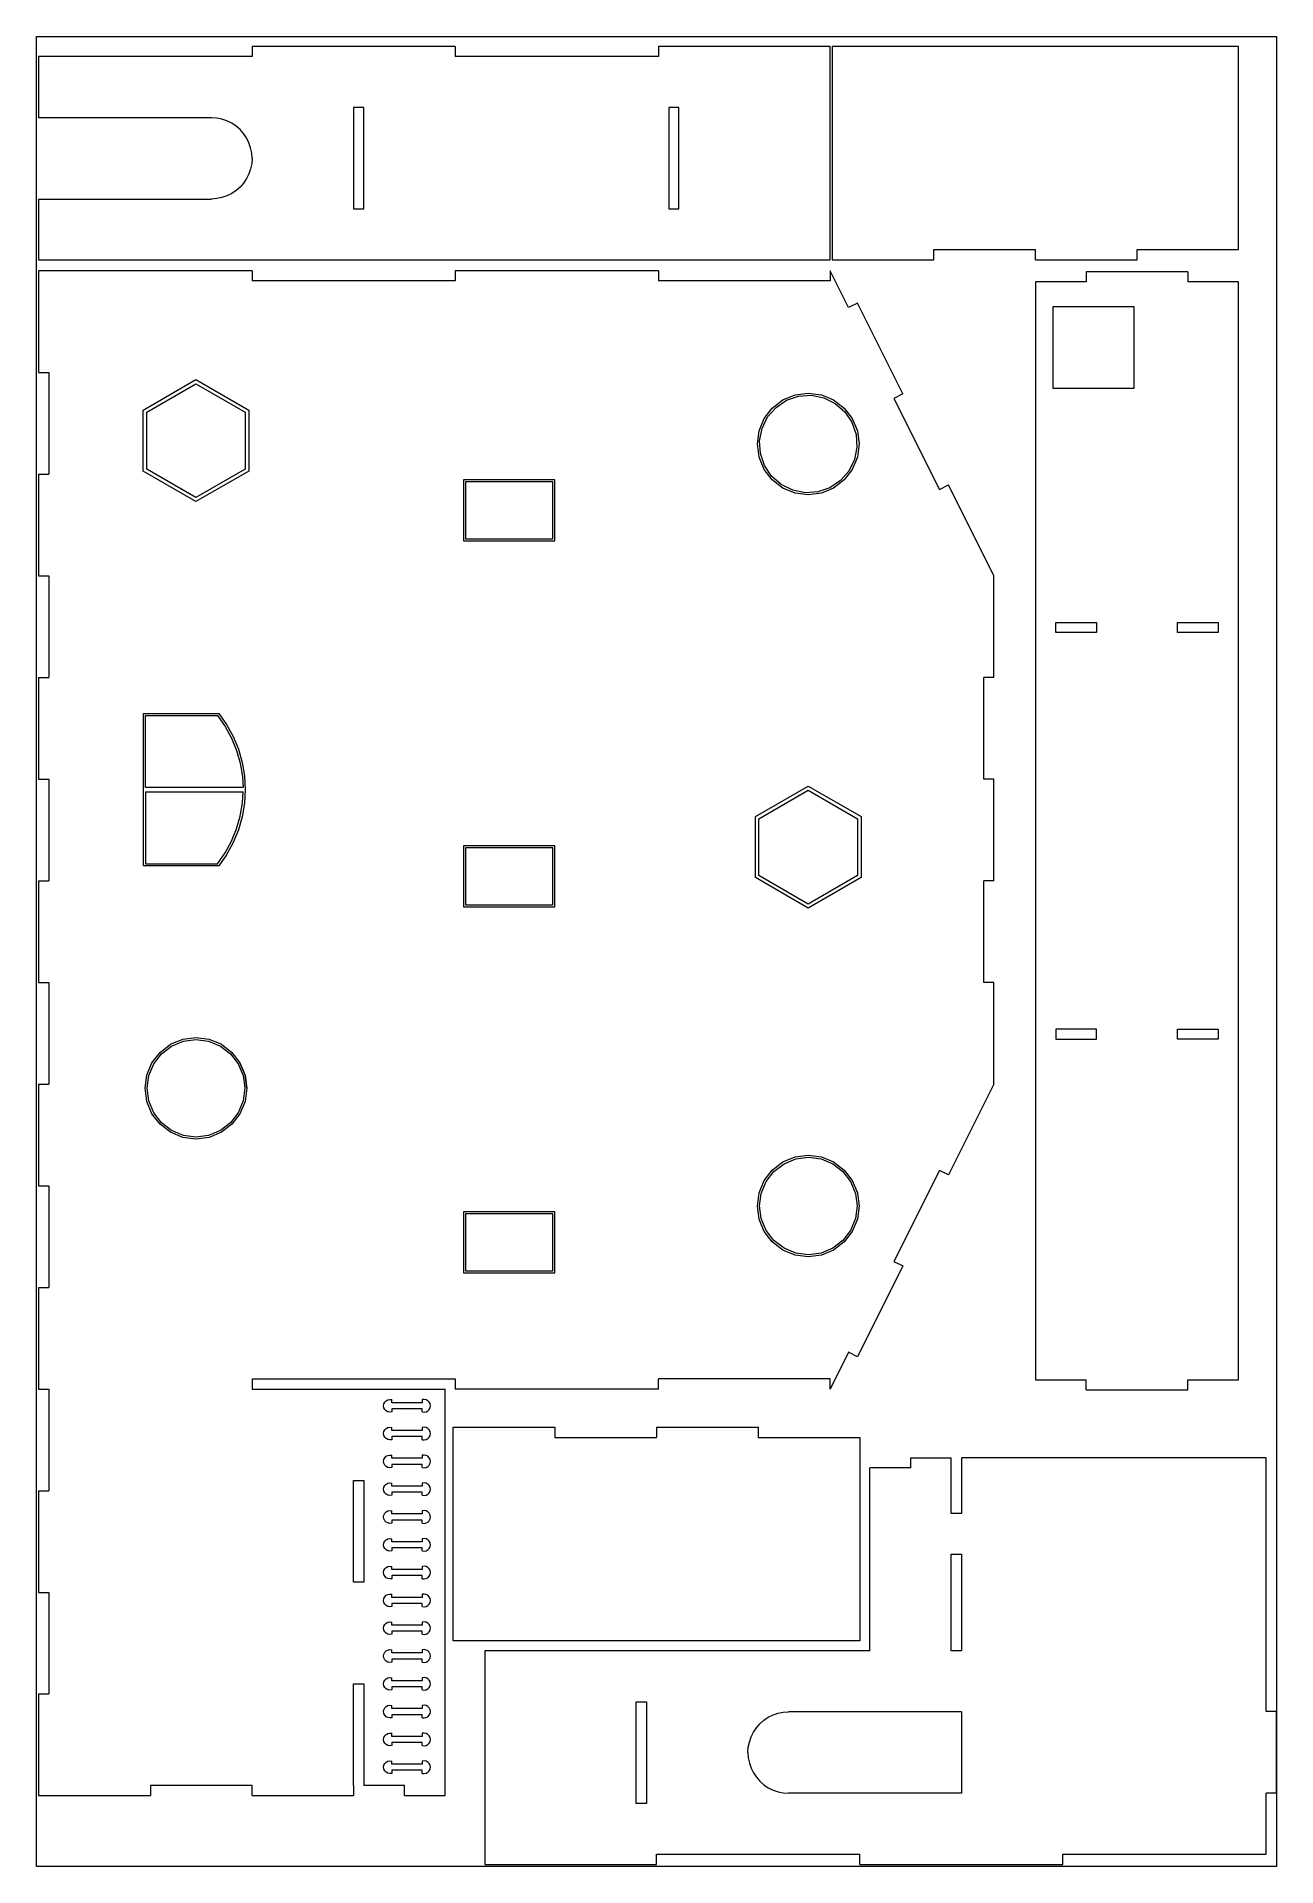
# Model space of a CAD drawing. Header units: millimetres. Extents: x -9 to 562, y -427 to 417.
import ezdxf

# ---------------------------------------------------------------- set-up
doc = ezdxf.new("R2010")
doc.units = ezdxf.units.MM
doc.header["$MEASUREMENT"] = 0
doc.layers.add('1', color=1, linetype='Continuous')
doc.layers.add('2', color=5, linetype='Continuous')

msp = doc.modelspace()

# ---------------------------------------------------------------- linework, layer by layer
at = {"lineweight": 5}
for points, knots in [([(90, 408), (90, 408), (-8.44, 408), (-8.44, 408), (-8.44, 408), (-8.44, 408), (-8.44, 379.8), (-8.44, 379.8), (-8.44, 379.8), (-8.44, 379.8), (-8.44, 379.8), (-8.44, 379.8)], [0, 0, 0, 0, 0.25, 0.25, 0.25, 0.25, 0.5, 0.5, 0.5, 0.5, 1, 1, 1, 1]), ([(90, 412.69), (90, 412.69), (90, 412.69), (90, 412.69), (90, 412.69), (90, 412.69), (90, 408), (90, 408)], [0, 0, 0, 0, 0.333333, 0.333333, 0.333333, 0.333333, 1, 1, 1, 1]), ([(183.75, 412.69), (183.75, 412.69), (183.75, 412.69), (183.75, 412.69), (183.75, 412.69), (183.75, 412.69), (183.75, 408), (183.75, 408)], [0, 0, 0, 0, 0.333333, 0.333333, 0.333333, 0.333333, 1, 1, 1, 1]), ([(356.63, 412.69), (356.63, 412.69), (277.5, 412.69), (277.5, 412.69), (277.5, 412.69), (277.5, 412.69), (277.5, 408), (277.5, 408), (277.5, 408), (277.5, 408), (183.75, 408), (183.75, 408), (183.75, 408), (183.75, 408), (183.75, 408), (183.75, 408)], [0, 0, 0, 0, 0.2, 0.2, 0.2, 0.2, 0.4, 0.4, 0.4, 0.4, 0.6, 0.6, 0.6, 0.6, 1, 1, 1, 1]), ([(356.63, 314.25), (356.63, 314.25), (356.63, 314.25), (356.63, 314.25), (356.63, 314.25), (356.63, 314.25), (356.63, 412.69), (356.63, 412.69)], [0, 0, 0, 0, 0.333333, 0.333333, 0.333333, 0.333333, 1, 1, 1, 1]), ([(545.07, 412.69), (545.07, 412.69), (545.07, 412.69), (545.07, 412.69), (545.07, 412.69), (545.07, 412.69), (357.57, 412.69), (357.57, 412.69), (357.57, 412.69), (357.57, 412.69), (357.57, 314.25), (357.57, 314.25), (357.57, 314.25), (357.57, 314.25), (404.45, 314.25), (404.45, 314.25)], [0, 0, 0, 0, 0.2, 0.2, 0.2, 0.2, 0.4, 0.4, 0.4, 0.4, 0.6, 0.6, 0.6, 0.6, 1, 1, 1, 1]), ([(498.2, 318.94), (498.2, 318.94), (498.2, 318.94), (498.2, 318.94), (498.2, 318.94), (498.2, 318.94), (545.07, 318.94), (545.07, 318.94), (545.07, 318.94), (545.07, 318.94), (545.07, 412.69), (545.07, 412.69)], [0, 0, 0, 0, 0.25, 0.25, 0.25, 0.25, 0.5, 0.5, 0.5, 0.5, 1, 1, 1, 1]), ([(90, 361.05), (90, 361.05), (89.84, 363.5), (89.84, 363.5), (89.84, 363.5), (89.84, 363.5), (89.36, 365.9), (89.36, 365.9), (89.36, 365.9), (89.36, 365.9), (88.57, 368.23), (88.57, 368.23), (88.57, 368.23), (88.57, 368.23), (87.49, 370.43), (87.49, 370.43), (87.49, 370.43), (87.49, 370.43), (86.13, 372.46), (86.13, 372.46), (86.13, 372.46), (86.13, 372.46), (84.51, 374.31), (84.51, 374.31), (84.51, 374.31), (84.51, 374.31), (82.66, 375.93), (82.66, 375.93), (82.66, 375.93), (82.66, 375.93), (80.62, 377.29), (80.62, 377.29), (80.62, 377.29), (80.62, 377.29), (78.43, 378.37), (78.43, 378.37), (78.43, 378.37), (78.43, 378.37), (76.1, 379.16), (76.1, 379.16), (76.1, 379.16), (76.1, 379.16), (73.7, 379.64), (73.7, 379.64), (73.7, 379.64), (73.7, 379.64), (71.25, 379.8), (71.25, 379.8), (71.25, 379.8), (71.25, 379.8), (-8.44, 379.8), (-8.44, 379.8)], [0, 0, 0, 0, 0.071429, 0.071429, 0.071429, 0.071429, 0.142857, 0.142857, 0.142857, 0.142857, 0.214286, 0.214286, 0.214286, 0.214286, 0.285714, 0.285714, 0.285714, 0.285714, 0.357143, 0.357143, 0.357143, 0.357143, 0.428571, 0.428571, 0.428571, 0.428571, 0.5, 0.5, 0.5, 0.5, 0.571429, 0.571429, 0.571429, 0.571429, 0.642857, 0.642857, 0.642857, 0.642857, 0.714286, 0.714286, 0.714286, 0.714286, 0.785714, 0.785714, 0.785714, 0.785714, 0.857143, 0.857143, 0.857143, 0.857143, 1, 1, 1, 1]), ([(141.56, 384.56), (141.56, 384.56), (141.56, 384.56), (141.56, 384.56), (141.56, 384.56), (141.56, 384.56), (141.56, 337.69), (141.56, 337.69), (141.56, 337.69), (141.56, 337.69), (136.87, 337.69), (136.87, 337.69), (136.87, 337.69), (136.87, 337.69), (136.87, 384.56), (136.87, 384.56), (136.87, 384.56), (136.87, 384.56), (141.56, 384.56), (141.56, 384.56)], [0, 0, 0, 0, 0.166667, 0.166667, 0.166667, 0.166667, 0.333333, 0.333333, 0.333333, 0.333333, 0.5, 0.5, 0.5, 0.5, 0.666667, 0.666667, 0.666667, 0.666667, 1, 1, 1, 1]), ([(282.19, 384.56), (282.19, 384.56), (282.19, 384.56), (282.19, 384.56), (282.19, 384.56), (282.19, 384.56), (286.88, 384.56), (286.88, 384.56), (286.88, 384.56), (286.88, 384.56), (286.88, 337.69), (286.88, 337.69), (286.88, 337.69), (286.88, 337.69), (282.19, 337.69), (282.19, 337.69), (282.19, 337.69), (282.19, 337.69), (282.19, 384.56), (282.19, 384.56)], [0, 0, 0, 0, 0.166667, 0.166667, 0.166667, 0.166667, 0.333333, 0.333333, 0.333333, 0.333333, 0.5, 0.5, 0.5, 0.5, 0.666667, 0.666667, 0.666667, 0.666667, 1, 1, 1, 1]), ([(90, 361.05), (90, 361.05), (90, 361.05), (90, 361.05), (90, 361.05), (90, 361.05), (89.84, 358.6), (89.84, 358.6), (89.84, 358.6), (89.84, 358.6), (89.36, 356.2), (89.36, 356.2), (89.36, 356.2), (89.36, 356.2), (88.57, 353.88), (88.57, 353.88), (88.57, 353.88), (88.57, 353.88), (87.49, 351.68), (87.49, 351.68), (87.49, 351.68), (87.49, 351.68), (86.13, 349.64), (86.13, 349.64), (86.13, 349.64), (86.13, 349.64), (84.51, 347.79), (84.51, 347.79), (84.51, 347.79), (84.51, 347.79), (82.66, 346.18), (82.66, 346.18), (82.66, 346.18), (82.66, 346.18), (80.62, 344.81), (80.62, 344.81), (80.62, 344.81), (80.62, 344.81), (78.43, 343.73), (78.43, 343.73), (78.43, 343.73), (78.43, 343.73), (76.1, 342.94), (76.1, 342.94), (76.1, 342.94), (76.1, 342.94), (73.7, 342.46), (73.7, 342.46), (73.7, 342.46), (73.7, 342.46), (71.25, 342.3), (71.25, 342.3)], [0, 0, 0, 0, 0.071429, 0.071429, 0.071429, 0.071429, 0.142857, 0.142857, 0.142857, 0.142857, 0.214286, 0.214286, 0.214286, 0.214286, 0.285714, 0.285714, 0.285714, 0.285714, 0.357143, 0.357143, 0.357143, 0.357143, 0.428571, 0.428571, 0.428571, 0.428571, 0.5, 0.5, 0.5, 0.5, 0.571429, 0.571429, 0.571429, 0.571429, 0.642857, 0.642857, 0.642857, 0.642857, 0.714286, 0.714286, 0.714286, 0.714286, 0.785714, 0.785714, 0.785714, 0.785714, 0.857143, 0.857143, 0.857143, 0.857143, 1, 1, 1, 1]), ([(-8.44, 342.3), (-8.44, 342.3), (-8.44, 342.3), (-8.44, 342.3), (-8.44, 342.3), (-8.44, 342.3), (-8.44, 314.25), (-8.44, 314.25)], [0, 0, 0, 0, 0.333333, 0.333333, 0.333333, 0.333333, 1, 1, 1, 1]), ([(-8.44, 314.25), (-8.44, 314.25), (-8.44, 314.25), (-8.44, 314.25), (-8.44, 314.25), (-8.44, 314.25), (356.63, 314.25), (356.63, 314.25)], [0, 0, 0, 0, 0.333333, 0.333333, 0.333333, 0.333333, 1, 1, 1, 1]), ([(404.45, 314.25), (404.45, 314.25), (404.45, 318.94), (404.45, 318.94), (404.45, 318.94), (404.45, 318.94), (451.32, 318.94), (451.32, 318.94), (451.32, 318.94), (451.32, 318.94), (451.32, 318.94), (451.32, 318.94)], [0, 0, 0, 0, 0.25, 0.25, 0.25, 0.25, 0.5, 0.5, 0.5, 0.5, 1, 1, 1, 1]), ([(451.32, 314.25), (451.32, 314.25), (451.32, 314.25), (451.32, 314.25), (451.32, 314.25), (451.32, 314.25), (498.2, 314.25), (498.2, 314.25)], [0, 0, 0, 0, 0.333333, 0.333333, 0.333333, 0.333333, 1, 1, 1, 1]), ([(498.2, 314.25), (498.2, 314.25), (498.2, 314.25), (498.2, 314.25), (498.2, 314.25), (498.2, 314.25), (498.2, 318.94), (498.2, 318.94)], [0, 0, 0, 0, 0.333333, 0.333333, 0.333333, 0.333333, 1, 1, 1, 1]), ([(-8.44, 309.19), (-8.44, 309.19), (-8.44, 309.19), (-8.44, 309.19), (-8.44, 309.19), (-8.44, 309.19), (-8.44, 262.31), (-8.44, 262.31), (-8.44, 262.31), (-8.44, 262.31), (-3.75, 262.31), (-3.75, 262.31), (-3.75, 262.31), (-3.75, 262.31), (-3.75, 215.44), (-3.75, 215.44)], [0, 0, 0, 0, 0.2, 0.2, 0.2, 0.2, 0.4, 0.4, 0.4, 0.4, 0.6, 0.6, 0.6, 0.6, 1, 1, 1, 1]), ([(277.5, 309.19), (277.5, 309.19), (277.5, 309.19), (277.5, 309.19), (277.5, 309.19), (277.5, 309.19), (183.75, 309.19), (183.75, 309.19), (183.75, 309.19), (183.75, 309.19), (183.75, 304.5), (183.75, 304.5), (183.75, 304.5), (183.75, 304.5), (90, 304.5), (90, 304.5)], [0, 0, 0, 0, 0.2, 0.2, 0.2, 0.2, 0.4, 0.4, 0.4, 0.4, 0.6, 0.6, 0.6, 0.6, 1, 1, 1, 1]), ([(356.63, 309.19), (356.63, 309.19), (356.63, 304.5), (356.63, 304.5), (356.63, 304.5), (356.63, 304.5), (277.5, 304.5), (277.5, 304.5)], [0, 0, 0, 0, 0.333333, 0.333333, 0.333333, 0.333333, 1, 1, 1, 1]), ([(390.26, 252.41), (390.26, 252.41), (369.3, 294.34), (369.3, 294.34), (369.3, 294.34), (369.3, 294.34), (365.11, 292.25), (365.11, 292.25), (365.11, 292.25), (365.11, 292.25), (356.63, 309.19), (356.63, 309.19)], [0, 0, 0, 0, 0.25, 0.25, 0.25, 0.25, 0.5, 0.5, 0.5, 0.5, 1, 1, 1, 1]), ([(474.76, 304.07), (474.76, 304.07), (474.76, 304.07), (474.76, 304.07), (474.76, 304.07), (474.76, 304.07), (451.32, 304.07), (451.32, 304.07), (451.32, 304.07), (451.32, 304.07), (451.32, 304.07), (451.32, 304.07)], [0, 0, 0, 0, 0.25, 0.25, 0.25, 0.25, 0.5, 0.5, 0.5, 0.5, 1, 1, 1, 1]), ([(451.32, 304.07), (451.32, 304.07), (451.32, -202.18), (451.32, -202.18), (451.32, -202.18), (451.32, -202.18), (474.76, -202.18), (474.76, -202.18), (474.76, -202.18), (474.76, -202.18), (474.76, -202.18), (474.76, -202.18)], [0, 0, 0, 0, 0.25, 0.25, 0.25, 0.25, 0.5, 0.5, 0.5, 0.5, 1, 1, 1, 1]), ([(521.63, 308.76), (521.63, 308.76), (521.63, 308.76), (521.63, 308.76), (521.63, 308.76), (521.63, 308.76), (474.76, 308.76), (474.76, 308.76), (474.76, 308.76), (474.76, 308.76), (474.76, 308.76), (474.76, 308.76), (474.76, 308.76), (474.76, 308.76), (474.76, 304.07), (474.76, 304.07)], [0, 0, 0, 0, 0.2, 0.2, 0.2, 0.2, 0.4, 0.4, 0.4, 0.4, 0.6, 0.6, 0.6, 0.6, 1, 1, 1, 1]), ([(521.63, -202.18), (521.63, -202.18), (545.07, -202.18), (545.07, -202.18), (545.07, -202.18), (545.07, -202.18), (545.07, 304.07), (545.07, 304.07), (545.07, 304.07), (545.07, 304.07), (521.63, 304.07), (521.63, 304.07)], [0, 0, 0, 0, 0.25, 0.25, 0.25, 0.25, 0.5, 0.5, 0.5, 0.5, 1, 1, 1, 1]), ([(459.33, 292.51), (459.33, 292.51), (496.83, 292.51), (496.83, 292.51), (496.83, 292.51), (496.83, 292.51), (496.83, 255.01), (496.83, 255.01), (496.83, 255.01), (496.83, 255.01), (459.33, 255.01), (459.33, 255.01), (459.33, 255.01), (459.33, 255.01), (459.33, 292.51), (459.33, 292.51)], [0, 0, 0, 0, 0.2, 0.2, 0.2, 0.2, 0.4, 0.4, 0.4, 0.4, 0.6, 0.6, 0.6, 0.6, 1, 1, 1, 1]), ([(64.15, 257.13), (64.15, 257.13), (64.15, 257.13), (64.15, 257.13), (64.15, 257.13), (64.15, 257.13), (41.42, 244), (41.42, 244), (41.42, 244), (41.42, 244), (41.42, 217.75), (41.42, 217.75), (41.42, 217.75), (41.42, 217.75), (64.15, 204.63), (64.15, 204.63), (64.15, 204.63), (64.15, 204.63), (86.89, 217.75), (86.89, 217.75), (86.89, 217.75), (86.89, 217.75), (86.89, 244), (86.89, 244), (86.89, 244), (86.89, 244), (64.15, 257.13), (64.15, 257.13)], [0, 0, 0, 0, 0.125, 0.125, 0.125, 0.125, 0.25, 0.25, 0.25, 0.25, 0.375, 0.375, 0.375, 0.375, 0.5, 0.5, 0.5, 0.5, 0.625, 0.625, 0.625, 0.625, 0.75, 0.75, 0.75, 0.75, 1, 1, 1, 1]), ([(324.11, 230.76), (324.11, 230.76), (324.11, 230.76), (324.11, 230.76), (324.11, 230.76), (324.11, 230.76), (324.5, 224.9), (324.5, 224.9), (324.5, 224.9), (324.5, 224.9), (326.4, 219.34), (326.4, 219.34), (326.4, 219.34), (326.4, 219.34), (329.67, 214.46), (329.67, 214.46), (329.67, 214.46), (329.67, 214.46), (334.1, 210.6), (334.1, 210.6), (334.1, 210.6), (334.1, 210.6), (339.37, 208.01), (339.37, 208.01), (339.37, 208.01), (339.37, 208.01), (345.13, 206.87), (345.13, 206.87), (345.13, 206.87), (345.13, 206.87), (350.99, 207.27), (350.99, 207.27), (350.99, 207.27), (350.99, 207.27), (356.55, 209.17), (356.55, 209.17), (356.55, 209.17), (356.55, 209.17), (361.43, 212.44), (361.43, 212.44), (361.43, 212.44), (361.43, 212.44), (365.29, 216.87), (365.29, 216.87), (365.29, 216.87), (365.29, 216.87), (367.88, 222.14), (367.88, 222.14), (367.88, 222.14), (367.88, 222.14), (369.02, 227.9), (369.02, 227.9), (369.02, 227.9), (369.02, 227.9), (368.62, 233.76), (368.62, 233.76), (368.62, 233.76), (368.62, 233.76), (366.72, 239.32), (366.72, 239.32), (366.72, 239.32), (366.72, 239.32), (363.45, 244.2), (363.45, 244.2), (363.45, 244.2), (363.45, 244.2), (359.03, 248.06), (359.03, 248.06), (359.03, 248.06), (359.03, 248.06), (353.75, 250.65), (353.75, 250.65), (353.75, 250.65), (353.75, 250.65), (347.99, 251.78), (347.99, 251.78), (347.99, 251.78), (347.99, 251.78), (342.13, 251.39), (342.13, 251.39), (342.13, 251.39), (342.13, 251.39), (336.57, 249.49), (336.57, 249.49), (336.57, 249.49), (336.57, 249.49), (331.69, 246.22), (331.69, 246.22), (331.69, 246.22), (331.69, 246.22), (327.83, 241.79), (327.83, 241.79), (327.83, 241.79), (327.83, 241.79), (325.24, 236.52), (325.24, 236.52), (325.24, 236.52), (325.24, 236.52), (324.11, 230.76), (324.11, 230.76)], [0, 0, 0, 0, 0.038462, 0.038462, 0.038462, 0.038462, 0.076923, 0.076923, 0.076923, 0.076923, 0.115385, 0.115385, 0.115385, 0.115385, 0.153846, 0.153846, 0.153846, 0.153846, 0.192308, 0.192308, 0.192308, 0.192308, 0.230769, 0.230769, 0.230769, 0.230769, 0.269231, 0.269231, 0.269231, 0.269231, 0.307692, 0.307692, 0.307692, 0.307692, 0.346154, 0.346154, 0.346154, 0.346154, 0.384615, 0.384615, 0.384615, 0.384615, 0.423077, 0.423077, 0.423077, 0.423077, 0.461538, 0.461538, 0.461538, 0.461538, 0.5, 0.5, 0.5, 0.5, 0.538462, 0.538462, 0.538462, 0.538462, 0.576923, 0.576923, 0.576923, 0.576923, 0.615385, 0.615385, 0.615385, 0.615385, 0.653846, 0.653846, 0.653846, 0.653846, 0.692308, 0.692308, 0.692308, 0.692308, 0.730769, 0.730769, 0.730769, 0.730769, 0.769231, 0.769231, 0.769231, 0.769231, 0.807692, 0.807692, 0.807692, 0.807692, 0.846154, 0.846154, 0.846154, 0.846154, 0.884615, 0.884615, 0.884615, 0.884615, 0.923077, 0.923077, 0.923077, 0.923077, 1, 1, 1, 1]), ([(390.26, 252.41), (390.26, 252.41), (390.26, 252.41), (390.26, 252.41), (390.26, 252.41), (390.26, 252.41), (386.07, 250.32), (386.07, 250.32)], [0, 0, 0, 0, 0.333333, 0.333333, 0.333333, 0.333333, 1, 1, 1, 1]), ([(386.07, 250.32), (386.07, 250.32), (407.03, 208.39), (407.03, 208.39), (407.03, 208.39), (407.03, 208.39), (411.22, 210.49), (411.22, 210.49)], [0, 0, 0, 0, 0.333333, 0.333333, 0.333333, 0.333333, 1, 1, 1, 1]), ([(-8.44, 215.44), (-8.44, 215.44), (-8.44, 168.56), (-8.44, 168.56), (-8.44, 168.56), (-8.44, 168.56), (-8.44, 168.56), (-8.44, 168.56)], [0, 0, 0, 0, 0.333333, 0.333333, 0.333333, 0.333333, 1, 1, 1, 1]), ([(228.79, 185.62), (228.79, 185.62), (228.79, 185.62), (228.79, 185.62), (228.79, 185.62), (228.79, 185.62), (188.48, 185.62), (188.48, 185.62), (188.48, 185.62), (188.48, 185.62), (188.48, 211.87), (188.48, 211.87), (188.48, 211.87), (188.48, 211.87), (228.79, 211.87), (228.79, 211.87), (228.79, 211.87), (228.79, 211.87), (228.79, 185.62), (228.79, 185.62)], [0, 0, 0, 0, 0.166667, 0.166667, 0.166667, 0.166667, 0.333333, 0.333333, 0.333333, 0.333333, 0.5, 0.5, 0.5, 0.5, 0.666667, 0.666667, 0.666667, 0.666667, 1, 1, 1, 1]), ([(-8.44, 168.56), (-8.44, 168.56), (-3.75, 168.56), (-3.75, 168.56), (-3.75, 168.56), (-3.75, 168.56), (-3.75, 121.69), (-3.75, 121.69), (-3.75, 121.69), (-3.75, 121.69), (-3.75, 121.69), (-3.75, 121.69)], [0, 0, 0, 0, 0.25, 0.25, 0.25, 0.25, 0.5, 0.5, 0.5, 0.5, 1, 1, 1, 1]), ([(460.7, 142.35), (460.7, 142.35), (460.7, 147.04), (460.7, 147.04), (460.7, 147.04), (460.7, 147.04), (460.7, 147.04), (460.7, 147.04)], [0, 0, 0, 0, 0.333333, 0.333333, 0.333333, 0.333333, 1, 1, 1, 1]), ([(460.7, 147.04), (460.7, 147.04), (479.45, 147.04), (479.45, 147.04), (479.45, 147.04), (479.45, 147.04), (479.45, 142.35), (479.45, 142.35), (479.45, 142.35), (479.45, 142.35), (479.45, 142.35), (479.45, 142.35)], [0, 0, 0, 0, 0.25, 0.25, 0.25, 0.25, 0.5, 0.5, 0.5, 0.5, 1, 1, 1, 1]), ([(516.95, 142.35), (516.95, 142.35), (516.95, 147.04), (516.95, 147.04), (516.95, 147.04), (516.95, 147.04), (516.95, 147.04), (516.95, 147.04)], [0, 0, 0, 0, 0.333333, 0.333333, 0.333333, 0.333333, 1, 1, 1, 1]), ([(516.95, 147.04), (516.95, 147.04), (535.7, 147.04), (535.7, 147.04), (535.7, 147.04), (535.7, 147.04), (535.7, 142.35), (535.7, 142.35), (535.7, 142.35), (535.7, 142.35), (535.7, 142.35), (535.7, 142.35)], [0, 0, 0, 0, 0.25, 0.25, 0.25, 0.25, 0.5, 0.5, 0.5, 0.5, 1, 1, 1, 1]), ([(479.45, 142.35), (479.45, 142.35), (460.7, 142.35), (460.7, 142.35), (460.7, 142.35), (460.7, 142.35), (460.7, 142.35), (460.7, 142.35)], [0, 0, 0, 0, 0.333333, 0.333333, 0.333333, 0.333333, 1, 1, 1, 1]), ([(535.7, 142.35), (535.7, 142.35), (516.95, 142.35), (516.95, 142.35), (516.95, 142.35), (516.95, 142.35), (516.95, 142.35), (516.95, 142.35)], [0, 0, 0, 0, 0.333333, 0.333333, 0.333333, 0.333333, 1, 1, 1, 1]), ([(-8.44, 121.69), (-8.44, 121.69), (-8.44, 74.81), (-8.44, 74.81), (-8.44, 74.81), (-8.44, 74.81), (-8.44, 74.81), (-8.44, 74.81)], [0, 0, 0, 0, 0.333333, 0.333333, 0.333333, 0.333333, 1, 1, 1, 1]), ([(85.85, 70.89), (85.85, 70.89), (85.85, 70.89), (85.85, 70.89), (85.85, 70.89), (85.85, 70.89), (85.56, 76.08), (85.56, 76.08), (85.56, 76.08), (85.56, 76.08), (84.54, 82.14), (84.54, 82.14), (84.54, 82.14), (84.54, 82.14), (82.86, 88.05), (82.86, 88.05), (82.86, 88.05), (82.86, 88.05), (80.54, 93.74), (80.54, 93.74), (80.54, 93.74), (80.54, 93.74), (77.6, 99.13), (77.6, 99.13), (77.6, 99.13), (77.6, 99.13), (74.08, 104.17), (74.08, 104.17), (74.08, 104.17), (74.08, 104.17), (40.9, 104.17), (40.9, 104.17), (40.9, 104.17), (40.9, 104.17), (40.9, 70.89), (40.9, 70.89), (40.9, 70.89), (40.9, 70.89), (85.85, 70.89), (85.85, 70.89)], [0, 0, 0, 0, 0.090909, 0.090909, 0.090909, 0.090909, 0.181818, 0.181818, 0.181818, 0.181818, 0.272727, 0.272727, 0.272727, 0.272727, 0.363636, 0.363636, 0.363636, 0.363636, 0.454545, 0.454545, 0.454545, 0.454545, 0.545455, 0.545455, 0.545455, 0.545455, 0.636364, 0.636364, 0.636364, 0.636364, 0.727273, 0.727273, 0.727273, 0.727273, 0.818182, 0.818182, 0.818182, 0.818182, 1, 1, 1, 1]), ([(-8.44, 74.81), (-8.44, 74.81), (-3.75, 74.81), (-3.75, 74.81), (-3.75, 74.81), (-3.75, 74.81), (-3.75, 27.94), (-3.75, 27.94), (-3.75, 27.94), (-3.75, 27.94), (-3.75, 27.94), (-3.75, 27.94)], [0, 0, 0, 0, 0.25, 0.25, 0.25, 0.25, 0.5, 0.5, 0.5, 0.5, 1, 1, 1, 1]), ([(40.9, 69.01), (40.9, 69.01), (40.9, 69.01), (40.9, 69.01), (40.9, 69.01), (40.9, 69.01), (40.9, 35.73), (40.9, 35.73)], [0, 0, 0, 0, 0.333333, 0.333333, 0.333333, 0.333333, 1, 1, 1, 1]), ([(40.9, 35.73), (40.9, 35.73), (74.08, 35.73), (74.08, 35.73), (74.08, 35.73), (74.08, 35.73), (77.6, 40.77), (77.6, 40.77), (77.6, 40.77), (77.6, 40.77), (80.54, 46.16), (80.54, 46.16), (80.54, 46.16), (80.54, 46.16), (82.86, 51.85), (82.86, 51.85), (82.86, 51.85), (82.86, 51.85), (84.54, 57.76), (84.54, 57.76), (84.54, 57.76), (84.54, 57.76), (85.56, 63.81), (85.56, 63.81), (85.56, 63.81), (85.56, 63.81), (85.85, 69.01), (85.85, 69.01), (85.85, 69.01), (85.85, 69.01), (85.85, 69.01), (85.85, 69.01)], [0, 0, 0, 0, 0.111111, 0.111111, 0.111111, 0.111111, 0.222222, 0.222222, 0.222222, 0.222222, 0.333333, 0.333333, 0.333333, 0.333333, 0.444444, 0.444444, 0.444444, 0.444444, 0.555556, 0.555556, 0.555556, 0.555556, 0.666667, 0.666667, 0.666667, 0.666667, 0.777778, 0.777778, 0.777778, 0.777778, 1, 1, 1, 1]), ([(346.56, 69.67), (346.56, 69.67), (346.56, 69.67), (346.56, 69.67), (346.56, 69.67), (346.56, 69.67), (323.83, 56.55), (323.83, 56.55), (323.83, 56.55), (323.83, 56.55), (323.83, 30.3), (323.83, 30.3), (323.83, 30.3), (323.83, 30.3), (346.56, 17.17), (346.56, 17.17), (346.56, 17.17), (346.56, 17.17), (369.29, 30.3), (369.29, 30.3), (369.29, 30.3), (369.29, 30.3), (369.29, 56.55), (369.29, 56.55), (369.29, 56.55), (369.29, 56.55), (346.56, 69.67), (346.56, 69.67)], [0, 0, 0, 0, 0.125, 0.125, 0.125, 0.125, 0.25, 0.25, 0.25, 0.25, 0.375, 0.375, 0.375, 0.375, 0.5, 0.5, 0.5, 0.5, 0.625, 0.625, 0.625, 0.625, 0.75, 0.75, 0.75, 0.75, 1, 1, 1, 1]), ([(432.19, 74.81), (432.19, 74.81), (427.5, 74.81), (427.5, 74.81), (427.5, 74.81), (427.5, 74.81), (427.5, 74.81), (427.5, 74.81)], [0, 0, 0, 0, 0.333333, 0.333333, 0.333333, 0.333333, 1, 1, 1, 1]), ([(188.48, 43.12), (188.48, 43.12), (188.48, 43.12), (188.48, 43.12), (188.48, 43.12), (188.48, 43.12), (228.79, 43.12), (228.79, 43.12), (228.79, 43.12), (228.79, 43.12), (228.79, 16.87), (228.79, 16.87), (228.79, 16.87), (228.79, 16.87), (188.48, 16.87), (188.48, 16.87), (188.48, 16.87), (188.48, 16.87), (188.48, 43.12), (188.48, 43.12)], [0, 0, 0, 0, 0.166667, 0.166667, 0.166667, 0.166667, 0.333333, 0.333333, 0.333333, 0.333333, 0.5, 0.5, 0.5, 0.5, 0.666667, 0.666667, 0.666667, 0.666667, 1, 1, 1, 1]), ([(-8.44, 27.94), (-8.44, 27.94), (-8.44, -18.94), (-8.44, -18.94), (-8.44, -18.94), (-8.44, -18.94), (-8.44, -18.94), (-8.44, -18.94)], [0, 0, 0, 0, 0.333333, 0.333333, 0.333333, 0.333333, 1, 1, 1, 1]), ([(432.19, -65.81), (432.19, -65.81), (432.19, -18.94), (432.19, -18.94), (432.19, -18.94), (432.19, -18.94), (427.5, -18.94), (427.5, -18.94), (427.5, -18.94), (427.5, -18.94), (427.5, 27.94), (427.5, 27.94)], [0, 0, 0, 0, 0.25, 0.25, 0.25, 0.25, 0.5, 0.5, 0.5, 0.5, 1, 1, 1, 1]), ([(-8.44, -18.94), (-8.44, -18.94), (-3.75, -18.94), (-3.75, -18.94), (-3.75, -18.94), (-3.75, -18.94), (-3.75, -65.81), (-3.75, -65.81), (-3.75, -65.81), (-3.75, -65.81), (-3.75, -65.81), (-3.75, -65.81)], [0, 0, 0, 0, 0.25, 0.25, 0.25, 0.25, 0.5, 0.5, 0.5, 0.5, 1, 1, 1, 1]), ([(479.45, -40.46), (479.45, -40.46), (479.45, -40.46), (479.45, -40.46), (479.45, -40.46), (479.45, -40.46), (479.45, -45.15), (479.45, -45.15), (479.45, -45.15), (479.45, -45.15), (460.7, -45.15), (460.7, -45.15), (460.7, -45.15), (460.7, -45.15), (460.7, -40.46), (460.7, -40.46), (460.7, -40.46), (460.7, -40.46), (479.45, -40.46), (479.45, -40.46)], [0, 0, 0, 0, 0.166667, 0.166667, 0.166667, 0.166667, 0.333333, 0.333333, 0.333333, 0.333333, 0.5, 0.5, 0.5, 0.5, 0.666667, 0.666667, 0.666667, 0.666667, 1, 1, 1, 1]), ([(516.95, -45.15), (516.95, -45.15), (516.95, -40.46), (516.95, -40.46), (516.95, -40.46), (516.95, -40.46), (516.95, -40.46), (516.95, -40.46)], [0, 0, 0, 0, 0.333333, 0.333333, 0.333333, 0.333333, 1, 1, 1, 1]), ([(516.95, -40.46), (516.95, -40.46), (535.7, -40.46), (535.7, -40.46), (535.7, -40.46), (535.7, -40.46), (535.7, -45.15), (535.7, -45.15), (535.7, -45.15), (535.7, -45.15), (516.95, -45.15), (516.95, -45.15), (516.95, -45.15), (516.95, -45.15), (516.95, -45.15), (516.95, -45.15)], [0, 0, 0, 0, 0.2, 0.2, 0.2, 0.2, 0.4, 0.4, 0.4, 0.4, 0.6, 0.6, 0.6, 0.6, 1, 1, 1, 1]), ([(41.65, -67.77), (41.65, -67.77), (42.42, -73.59), (42.42, -73.59), (42.42, -73.59), (42.42, -73.59), (44.67, -79.02), (44.67, -79.02), (44.67, -79.02), (44.67, -79.02), (48.24, -83.68), (48.24, -83.68), (48.24, -83.68), (48.24, -83.68), (52.9, -87.25), (52.9, -87.25), (52.9, -87.25), (52.9, -87.25), (58.33, -89.5), (58.33, -89.5), (58.33, -89.5), (58.33, -89.5), (64.15, -90.27), (64.15, -90.27), (64.15, -90.27), (64.15, -90.27), (69.98, -89.5), (69.98, -89.5), (69.98, -89.5), (69.98, -89.5), (75.4, -87.25), (75.4, -87.25), (75.4, -87.25), (75.4, -87.25), (80.06, -83.68), (80.06, -83.68), (80.06, -83.68), (80.06, -83.68), (83.64, -79.02), (83.64, -79.02), (83.64, -79.02), (83.64, -79.02), (85.89, -73.59), (85.89, -73.59), (85.89, -73.59), (85.89, -73.59), (86.65, -67.77), (86.65, -67.77), (86.65, -67.77), (86.65, -67.77), (85.89, -61.94), (85.89, -61.94), (85.89, -61.94), (85.89, -61.94), (83.64, -56.52), (83.64, -56.52), (83.64, -56.52), (83.64, -56.52), (80.06, -51.86), (80.06, -51.86), (80.06, -51.86), (80.06, -51.86), (75.4, -48.28), (75.4, -48.28), (75.4, -48.28), (75.4, -48.28), (69.98, -46.03), (69.98, -46.03), (69.98, -46.03), (69.98, -46.03), (64.15, -45.27), (64.15, -45.27), (64.15, -45.27), (64.15, -45.27), (58.33, -46.03), (58.33, -46.03), (58.33, -46.03), (58.33, -46.03), (52.9, -48.28), (52.9, -48.28), (52.9, -48.28), (52.9, -48.28), (48.24, -51.86), (48.24, -51.86), (48.24, -51.86), (48.24, -51.86), (44.67, -56.52), (44.67, -56.52), (44.67, -56.52), (44.67, -56.52), (42.42, -61.94), (42.42, -61.94), (42.42, -61.94), (42.42, -61.94), (41.65, -67.77), (41.65, -67.77)], [0, 0, 0, 0, 0.04, 0.04, 0.04, 0.04, 0.08, 0.08, 0.08, 0.08, 0.12, 0.12, 0.12, 0.12, 0.16, 0.16, 0.16, 0.16, 0.2, 0.2, 0.2, 0.2, 0.24, 0.24, 0.24, 0.24, 0.28, 0.28, 0.28, 0.28, 0.32, 0.32, 0.32, 0.32, 0.36, 0.36, 0.36, 0.36, 0.4, 0.4, 0.4, 0.4, 0.44, 0.44, 0.44, 0.44, 0.48, 0.48, 0.48, 0.48, 0.52, 0.52, 0.52, 0.52, 0.56, 0.56, 0.56, 0.56, 0.6, 0.6, 0.6, 0.6, 0.64, 0.64, 0.64, 0.64, 0.68, 0.68, 0.68, 0.68, 0.72, 0.72, 0.72, 0.72, 0.76, 0.76, 0.76, 0.76, 0.8, 0.8, 0.8, 0.8, 0.84, 0.84, 0.84, 0.84, 0.88, 0.88, 0.88, 0.88, 0.92, 0.92, 0.92, 0.92, 1, 1, 1, 1]), ([(86.79, -61.7), (86.79, -61.7), (84.45, -56.05), (84.45, -56.05), (84.45, -56.05), (84.45, -56.05), (84.45, -56.05), (84.45, -56.05)], [0, 0, 0, 0, 0.333333, 0.333333, 0.333333, 0.333333, 1, 1, 1, 1]), ([(-8.44, -65.81), (-8.44, -65.81), (-8.44, -112.69), (-8.44, -112.69), (-8.44, -112.69), (-8.44, -112.69), (-8.44, -112.69), (-8.44, -112.69)], [0, 0, 0, 0, 0.333333, 0.333333, 0.333333, 0.333333, 1, 1, 1, 1]), ([(87.59, -67.77), (87.59, -67.77), (86.79, -61.7), (86.79, -61.7), (86.79, -61.7), (86.79, -61.7), (86.79, -61.7), (86.79, -61.7)], [0, 0, 0, 0, 0.333333, 0.333333, 0.333333, 0.333333, 1, 1, 1, 1]), ([(324.13, -122.04), (324.13, -122.04), (324.9, -127.86), (324.9, -127.86), (324.9, -127.86), (324.9, -127.86), (327.15, -133.29), (327.15, -133.29), (327.15, -133.29), (327.15, -133.29), (330.72, -137.95), (330.72, -137.95), (330.72, -137.95), (330.72, -137.95), (335.38, -141.53), (335.38, -141.53), (335.38, -141.53), (335.38, -141.53), (340.81, -143.77), (340.81, -143.77), (340.81, -143.77), (340.81, -143.77), (346.63, -144.54), (346.63, -144.54), (346.63, -144.54), (346.63, -144.54), (352.45, -143.77), (352.45, -143.77), (352.45, -143.77), (352.45, -143.77), (357.88, -141.53), (357.88, -141.53), (357.88, -141.53), (357.88, -141.53), (362.54, -137.95), (362.54, -137.95), (362.54, -137.95), (362.54, -137.95), (366.12, -133.29), (366.12, -133.29), (366.12, -133.29), (366.12, -133.29), (368.36, -127.86), (368.36, -127.86), (368.36, -127.86), (368.36, -127.86), (369.13, -122.04), (369.13, -122.04), (369.13, -122.04), (369.13, -122.04), (368.36, -116.22), (368.36, -116.22), (368.36, -116.22), (368.36, -116.22), (366.12, -110.79), (366.12, -110.79), (366.12, -110.79), (366.12, -110.79), (362.54, -106.13), (362.54, -106.13), (362.54, -106.13), (362.54, -106.13), (357.88, -102.55), (357.88, -102.55), (357.88, -102.55), (357.88, -102.55), (352.45, -100.31), (352.45, -100.31), (352.45, -100.31), (352.45, -100.31), (346.63, -99.54), (346.63, -99.54), (346.63, -99.54), (346.63, -99.54), (340.81, -100.31), (340.81, -100.31), (340.81, -100.31), (340.81, -100.31), (335.38, -102.55), (335.38, -102.55), (335.38, -102.55), (335.38, -102.55), (330.72, -106.13), (330.72, -106.13), (330.72, -106.13), (330.72, -106.13), (327.15, -110.79), (327.15, -110.79), (327.15, -110.79), (327.15, -110.79), (324.9, -116.22), (324.9, -116.22), (324.9, -116.22), (324.9, -116.22), (324.13, -122.04), (324.13, -122.04)], [0, 0, 0, 0, 0.04, 0.04, 0.04, 0.04, 0.08, 0.08, 0.08, 0.08, 0.12, 0.12, 0.12, 0.12, 0.16, 0.16, 0.16, 0.16, 0.2, 0.2, 0.2, 0.2, 0.24, 0.24, 0.24, 0.24, 0.28, 0.28, 0.28, 0.28, 0.32, 0.32, 0.32, 0.32, 0.36, 0.36, 0.36, 0.36, 0.4, 0.4, 0.4, 0.4, 0.44, 0.44, 0.44, 0.44, 0.48, 0.48, 0.48, 0.48, 0.52, 0.52, 0.52, 0.52, 0.56, 0.56, 0.56, 0.56, 0.6, 0.6, 0.6, 0.6, 0.64, 0.64, 0.64, 0.64, 0.68, 0.68, 0.68, 0.68, 0.72, 0.72, 0.72, 0.72, 0.76, 0.76, 0.76, 0.76, 0.8, 0.8, 0.8, 0.8, 0.84, 0.84, 0.84, 0.84, 0.88, 0.88, 0.88, 0.88, 0.92, 0.92, 0.92, 0.92, 1, 1, 1, 1]), ([(411.22, -107.74), (411.22, -107.74), (411.22, -107.74), (411.22, -107.74), (411.22, -107.74), (411.22, -107.74), (407.03, -105.64), (407.03, -105.64), (407.03, -105.64), (407.03, -105.64), (386.07, -147.57), (386.07, -147.57), (386.07, -147.57), (386.07, -147.57), (390.26, -149.67), (390.26, -149.67), (390.26, -149.67), (390.26, -149.67), (369.3, -191.59), (369.3, -191.59), (369.3, -191.59), (369.3, -191.59), (365.11, -189.5), (365.11, -189.5), (365.11, -189.5), (365.11, -189.5), (356.63, -206.44), (356.63, -206.44)], [0, 0, 0, 0, 0.125, 0.125, 0.125, 0.125, 0.25, 0.25, 0.25, 0.25, 0.375, 0.375, 0.375, 0.375, 0.5, 0.5, 0.5, 0.5, 0.625, 0.625, 0.625, 0.625, 0.75, 0.75, 0.75, 0.75, 1, 1, 1, 1]), ([(-8.44, -112.69), (-8.44, -112.69), (-3.75, -112.69), (-3.75, -112.69), (-3.75, -112.69), (-3.75, -112.69), (-3.75, -159.56), (-3.75, -159.56), (-3.75, -159.56), (-3.75, -159.56), (-3.75, -159.56), (-3.75, -159.56)], [0, 0, 0, 0, 0.25, 0.25, 0.25, 0.25, 0.5, 0.5, 0.5, 0.5, 1, 1, 1, 1]), ([(228.79, -125.63), (228.79, -125.63), (228.79, -125.63), (228.79, -125.63), (228.79, -125.63), (228.79, -125.63), (228.79, -151.88), (228.79, -151.88), (228.79, -151.88), (228.79, -151.88), (188.48, -151.88), (188.48, -151.88), (188.48, -151.88), (188.48, -151.88), (188.48, -125.63), (188.48, -125.63), (188.48, -125.63), (188.48, -125.63), (228.79, -125.63), (228.79, -125.63)], [0, 0, 0, 0, 0.166667, 0.166667, 0.166667, 0.166667, 0.333333, 0.333333, 0.333333, 0.333333, 0.5, 0.5, 0.5, 0.5, 0.666667, 0.666667, 0.666667, 0.666667, 1, 1, 1, 1]), ([(-8.44, -159.56), (-8.44, -159.56), (-8.44, -206.44), (-8.44, -206.44), (-8.44, -206.44), (-8.44, -206.44), (-8.44, -206.44), (-8.44, -206.44)], [0, 0, 0, 0, 0.333333, 0.333333, 0.333333, 0.333333, 1, 1, 1, 1]), ([(90, -201.75), (90, -201.75), (90, -201.75), (90, -201.75), (90, -201.75), (90, -201.75), (183.75, -201.75), (183.75, -201.75)], [0, 0, 0, 0, 0.333333, 0.333333, 0.333333, 0.333333, 1, 1, 1, 1]), ([(90, -201.75), (90, -201.75), (90, -206.44), (90, -206.44), (90, -206.44), (90, -206.44), (90, -206.44), (90, -206.44), (90, -206.44), (90, -206.44), (179.06, -206.44), (179.06, -206.44)], [0, 0, 0, 0, 0.25, 0.25, 0.25, 0.25, 0.5, 0.5, 0.5, 0.5, 1, 1, 1, 1]), ([(356.63, -206.44), (356.63, -206.44), (356.63, -201.75), (356.63, -201.75), (356.63, -201.75), (356.63, -201.75), (277.5, -201.75), (277.5, -201.75), (277.5, -201.75), (277.5, -201.75), (277.5, -201.75), (277.5, -201.75)], [0, 0, 0, 0, 0.25, 0.25, 0.25, 0.25, 0.5, 0.5, 0.5, 0.5, 1, 1, 1, 1]), ([(521.63, -206.86), (521.63, -206.86), (521.63, -206.86), (521.63, -206.86), (521.63, -206.86), (521.63, -206.86), (521.63, -202.18), (521.63, -202.18)], [0, 0, 0, 0, 0.333333, 0.333333, 0.333333, 0.333333, 1, 1, 1, 1]), ([(-8.44, -206.44), (-8.44, -206.44), (-3.75, -206.44), (-3.75, -206.44), (-3.75, -206.44), (-3.75, -206.44), (-3.75, -253.31), (-3.75, -253.31), (-3.75, -253.31), (-3.75, -253.31), (-3.75, -253.31), (-3.75, -253.31)], [0, 0, 0, 0, 0.25, 0.25, 0.25, 0.25, 0.5, 0.5, 0.5, 0.5, 1, 1, 1, 1]), ([(179.06, -393.94), (179.06, -393.94), (179.06, -393.94), (179.06, -393.94), (179.06, -393.94), (179.06, -393.94), (179.06, -206.44), (179.06, -206.44)], [0, 0, 0, 0, 0.333333, 0.333333, 0.333333, 0.333333, 1, 1, 1, 1]), ([(277.5, -206.44), (277.5, -206.44), (183.75, -206.44), (183.75, -206.44), (183.75, -206.44), (183.75, -206.44), (183.75, -206.44), (183.75, -206.44)], [0, 0, 0, 0, 0.333333, 0.333333, 0.333333, 0.333333, 1, 1, 1, 1]), ([(150.71, -214.15), (150.71, -214.15), (150.85, -213.26), (150.85, -213.26), (150.85, -213.26), (150.85, -213.26), (150.85, -213.26), (150.85, -213.26)], [0, 0, 0, 0, 0.333333, 0.333333, 0.333333, 0.333333, 1, 1, 1, 1]), ([(150.85, -215.04), (150.85, -215.04), (150.71, -214.15), (150.71, -214.15), (150.71, -214.15), (150.71, -214.15), (150.71, -214.15), (150.71, -214.15)], [0, 0, 0, 0, 0.333333, 0.333333, 0.333333, 0.333333, 1, 1, 1, 1]), ([(150.85, -213.26), (150.85, -213.26), (151.25, -212.45), (151.25, -212.45), (151.25, -212.45), (151.25, -212.45), (151.25, -212.45), (151.25, -212.45)], [0, 0, 0, 0, 0.333333, 0.333333, 0.333333, 0.333333, 1, 1, 1, 1]), ([(151.25, -215.85), (151.25, -215.85), (150.85, -215.04), (150.85, -215.04), (150.85, -215.04), (150.85, -215.04), (150.85, -215.04), (150.85, -215.04)], [0, 0, 0, 0, 0.333333, 0.333333, 0.333333, 0.333333, 1, 1, 1, 1]), ([(151.25, -212.45), (151.25, -212.45), (151.88, -211.81), (151.88, -211.81), (151.88, -211.81), (151.88, -211.81), (151.88, -211.81), (151.88, -211.81)], [0, 0, 0, 0, 0.333333, 0.333333, 0.333333, 0.333333, 1, 1, 1, 1]), ([(151.88, -216.5), (151.88, -216.5), (151.25, -215.85), (151.25, -215.85), (151.25, -215.85), (151.25, -215.85), (151.25, -215.85), (151.25, -215.85)], [0, 0, 0, 0, 0.333333, 0.333333, 0.333333, 0.333333, 1, 1, 1, 1]), ([(151.88, -211.81), (151.88, -211.81), (152.68, -211.38), (152.68, -211.38), (152.68, -211.38), (152.68, -211.38), (152.68, -211.38), (152.68, -211.38)], [0, 0, 0, 0, 0.333333, 0.333333, 0.333333, 0.333333, 1, 1, 1, 1]), ([(152.68, -216.92), (152.68, -216.92), (151.88, -216.5), (151.88, -216.5), (151.88, -216.5), (151.88, -216.5), (151.88, -216.5), (151.88, -216.5)], [0, 0, 0, 0, 0.333333, 0.333333, 0.333333, 0.333333, 1, 1, 1, 1]), ([(152.68, -211.38), (152.68, -211.38), (153.57, -211.22), (153.57, -211.22), (153.57, -211.22), (153.57, -211.22), (154.46, -211.34), (154.46, -211.34)], [0, 0, 0, 0, 0.333333, 0.333333, 0.333333, 0.333333, 1, 1, 1, 1]), ([(153.57, -217.08), (153.57, -217.08), (152.68, -216.92), (152.68, -216.92), (152.68, -216.92), (152.68, -216.92), (152.68, -216.92), (152.68, -216.92)], [0, 0, 0, 0, 0.333333, 0.333333, 0.333333, 0.333333, 1, 1, 1, 1]), ([(154.46, -216.96), (154.46, -216.96), (153.57, -217.08), (153.57, -217.08), (153.57, -217.08), (153.57, -217.08), (153.57, -217.08), (153.57, -217.08)], [0, 0, 0, 0, 0.333333, 0.333333, 0.333333, 0.333333, 1, 1, 1, 1]), ([(168.52, -216.96), (168.52, -216.96), (169.42, -217.08), (169.42, -217.08), (169.42, -217.08), (169.42, -217.08), (170.3, -216.92), (170.3, -216.92), (170.3, -216.92), (170.3, -216.92), (171.1, -216.5), (171.1, -216.5), (171.1, -216.5), (171.1, -216.5), (171.73, -215.85), (171.73, -215.85), (171.73, -215.85), (171.73, -215.85), (172.13, -215.04), (172.13, -215.04), (172.13, -215.04), (172.13, -215.04), (172.27, -214.15), (172.27, -214.15), (172.27, -214.15), (172.27, -214.15), (172.13, -213.26), (172.13, -213.26), (172.13, -213.26), (172.13, -213.26), (171.73, -212.45), (171.73, -212.45), (171.73, -212.45), (171.73, -212.45), (171.1, -211.81), (171.1, -211.81), (171.1, -211.81), (171.1, -211.81), (170.3, -211.38), (170.3, -211.38), (170.3, -211.38), (170.3, -211.38), (169.42, -211.22), (169.42, -211.22), (169.42, -211.22), (169.42, -211.22), (168.52, -211.34), (168.52, -211.34), (168.52, -211.34), (168.52, -211.34), (168.52, -212.75), (168.52, -212.75), (168.52, -212.75), (168.52, -212.75), (154.46, -212.75), (154.46, -212.75), (154.46, -212.75), (154.46, -212.75), (154.46, -211.34), (154.46, -211.34)], [0, 0, 0, 0, 0.0625, 0.0625, 0.0625, 0.0625, 0.125, 0.125, 0.125, 0.125, 0.1875, 0.1875, 0.1875, 0.1875, 0.25, 0.25, 0.25, 0.25, 0.3125, 0.3125, 0.3125, 0.3125, 0.375, 0.375, 0.375, 0.375, 0.4375, 0.4375, 0.4375, 0.4375, 0.5, 0.5, 0.5, 0.5, 0.5625, 0.5625, 0.5625, 0.5625, 0.625, 0.625, 0.625, 0.625, 0.6875, 0.6875, 0.6875, 0.6875, 0.75, 0.75, 0.75, 0.75, 0.8125, 0.8125, 0.8125, 0.8125, 0.875, 0.875, 0.875, 0.875, 1, 1, 1, 1]), ([(168.52, -215.56), (168.52, -215.56), (154.46, -215.56), (154.46, -215.56), (154.46, -215.56), (154.46, -215.56), (154.46, -215.56), (154.46, -215.56)], [0, 0, 0, 0, 0.333333, 0.333333, 0.333333, 0.333333, 1, 1, 1, 1]), ([(154.46, -215.56), (154.46, -215.56), (154.46, -216.96), (154.46, -216.96), (154.46, -216.96), (154.46, -216.96), (154.46, -216.96), (154.46, -216.96)], [0, 0, 0, 0, 0.333333, 0.333333, 0.333333, 0.333333, 1, 1, 1, 1]), ([(168.52, -216.96), (168.52, -216.96), (168.52, -215.56), (168.52, -215.56), (168.52, -215.56), (168.52, -215.56), (168.52, -215.56), (168.52, -215.56)], [0, 0, 0, 0, 0.333333, 0.333333, 0.333333, 0.333333, 1, 1, 1, 1]), ([(154.46, -229.79), (154.46, -229.79), (153.57, -229.9), (153.57, -229.9), (153.57, -229.9), (153.57, -229.9), (152.68, -229.74), (152.68, -229.74), (152.68, -229.74), (152.68, -229.74), (151.88, -229.32), (151.88, -229.32), (151.88, -229.32), (151.88, -229.32), (151.25, -228.67), (151.25, -228.67), (151.25, -228.67), (151.25, -228.67), (150.85, -227.86), (150.85, -227.86), (150.85, -227.86), (150.85, -227.86), (150.71, -226.97), (150.71, -226.97), (150.71, -226.97), (150.71, -226.97), (150.85, -226.08), (150.85, -226.08), (150.85, -226.08), (150.85, -226.08), (151.25, -225.28), (151.25, -225.28), (151.25, -225.28), (151.25, -225.28), (151.88, -224.63), (151.88, -224.63), (151.88, -224.63), (151.88, -224.63), (152.68, -224.21), (152.68, -224.21), (152.68, -224.21), (152.68, -224.21), (153.57, -224.04), (153.57, -224.04), (153.57, -224.04), (153.57, -224.04), (154.46, -224.16), (154.46, -224.16)], [0, 0, 0, 0, 0.076923, 0.076923, 0.076923, 0.076923, 0.153846, 0.153846, 0.153846, 0.153846, 0.230769, 0.230769, 0.230769, 0.230769, 0.307692, 0.307692, 0.307692, 0.307692, 0.384615, 0.384615, 0.384615, 0.384615, 0.461538, 0.461538, 0.461538, 0.461538, 0.538462, 0.538462, 0.538462, 0.538462, 0.615385, 0.615385, 0.615385, 0.615385, 0.692308, 0.692308, 0.692308, 0.692308, 0.769231, 0.769231, 0.769231, 0.769231, 0.846154, 0.846154, 0.846154, 0.846154, 1, 1, 1, 1]), ([(168.52, -229.79), (168.52, -229.79), (169.42, -229.9), (169.42, -229.9), (169.42, -229.9), (169.42, -229.9), (170.3, -229.74), (170.3, -229.74), (170.3, -229.74), (170.3, -229.74), (171.1, -229.32), (171.1, -229.32), (171.1, -229.32), (171.1, -229.32), (171.73, -228.67), (171.73, -228.67), (171.73, -228.67), (171.73, -228.67), (172.13, -227.86), (172.13, -227.86), (172.13, -227.86), (172.13, -227.86), (172.27, -226.97), (172.27, -226.97), (172.27, -226.97), (172.27, -226.97), (172.13, -226.08), (172.13, -226.08), (172.13, -226.08), (172.13, -226.08), (171.73, -225.28), (171.73, -225.28), (171.73, -225.28), (171.73, -225.28), (171.1, -224.63), (171.1, -224.63), (171.1, -224.63), (171.1, -224.63), (170.3, -224.21), (170.3, -224.21), (170.3, -224.21), (170.3, -224.21), (169.42, -224.04), (169.42, -224.04), (169.42, -224.04), (169.42, -224.04), (168.52, -224.16), (168.52, -224.16), (168.52, -224.16), (168.52, -224.16), (168.52, -225.57), (168.52, -225.57), (168.52, -225.57), (168.52, -225.57), (154.46, -225.57), (154.46, -225.57), (154.46, -225.57), (154.46, -225.57), (154.46, -224.16), (154.46, -224.16)], [0, 0, 0, 0, 0.0625, 0.0625, 0.0625, 0.0625, 0.125, 0.125, 0.125, 0.125, 0.1875, 0.1875, 0.1875, 0.1875, 0.25, 0.25, 0.25, 0.25, 0.3125, 0.3125, 0.3125, 0.3125, 0.375, 0.375, 0.375, 0.375, 0.4375, 0.4375, 0.4375, 0.4375, 0.5, 0.5, 0.5, 0.5, 0.5625, 0.5625, 0.5625, 0.5625, 0.625, 0.625, 0.625, 0.625, 0.6875, 0.6875, 0.6875, 0.6875, 0.75, 0.75, 0.75, 0.75, 0.8125, 0.8125, 0.8125, 0.8125, 0.875, 0.875, 0.875, 0.875, 1, 1, 1, 1]), ([(154.46, -225.57), (154.46, -225.57), (154.46, -224.16), (154.46, -224.16), (154.46, -224.16), (154.46, -224.16), (154.46, -224.16), (154.46, -224.16)], [0, 0, 0, 0, 0.333333, 0.333333, 0.333333, 0.333333, 1, 1, 1, 1]), ([(323.44, -228.75), (323.44, -228.75), (370.31, -228.75), (370.31, -228.75), (370.31, -228.75), (370.31, -228.75), (370.31, -322.5), (370.31, -322.5), (370.31, -322.5), (370.31, -322.5), (370.31, -322.5), (370.31, -322.5), (370.31, -322.5), (370.31, -322.5), (182.81, -322.5), (182.81, -322.5), (182.81, -322.5), (182.81, -322.5), (182.81, -224.06), (182.81, -224.06), (182.81, -224.06), (182.81, -224.06), (229.69, -224.06), (229.69, -224.06)], [0, 0, 0, 0, 0.142857, 0.142857, 0.142857, 0.142857, 0.285714, 0.285714, 0.285714, 0.285714, 0.428571, 0.428571, 0.428571, 0.428571, 0.571429, 0.571429, 0.571429, 0.571429, 0.714286, 0.714286, 0.714286, 0.714286, 1, 1, 1, 1]), ([(229.69, -224.06), (229.69, -224.06), (229.69, -228.75), (229.69, -228.75), (229.69, -228.75), (229.69, -228.75), (276.56, -228.75), (276.56, -228.75), (276.56, -228.75), (276.56, -228.75), (276.56, -228.75), (276.56, -228.75)], [0, 0, 0, 0, 0.25, 0.25, 0.25, 0.25, 0.5, 0.5, 0.5, 0.5, 1, 1, 1, 1]), ([(276.56, -224.06), (276.56, -224.06), (323.44, -224.06), (323.44, -224.06), (323.44, -224.06), (323.44, -224.06), (323.44, -224.06), (323.44, -224.06), (323.44, -224.06), (323.44, -224.06), (323.44, -228.75), (323.44, -228.75)], [0, 0, 0, 0, 0.25, 0.25, 0.25, 0.25, 0.5, 0.5, 0.5, 0.5, 1, 1, 1, 1]), ([(276.56, -224.06), (276.56, -224.06), (276.56, -224.06), (276.56, -224.06), (276.56, -224.06), (276.56, -224.06), (323.44, -224.06), (323.44, -224.06)], [0, 0, 0, 0, 0.333333, 0.333333, 0.333333, 0.333333, 1, 1, 1, 1]), ([(168.52, -228.38), (168.52, -228.38), (154.46, -228.38), (154.46, -228.38), (154.46, -228.38), (154.46, -228.38), (154.46, -228.38), (154.46, -228.38)], [0, 0, 0, 0, 0.333333, 0.333333, 0.333333, 0.333333, 1, 1, 1, 1]), ([(154.46, -228.38), (154.46, -228.38), (154.46, -229.79), (154.46, -229.79), (154.46, -229.79), (154.46, -229.79), (154.46, -229.79), (154.46, -229.79)], [0, 0, 0, 0, 0.333333, 0.333333, 0.333333, 0.333333, 1, 1, 1, 1]), ([(168.52, -229.79), (168.52, -229.79), (168.52, -228.38), (168.52, -228.38), (168.52, -228.38), (168.52, -228.38), (168.52, -228.38), (168.52, -228.38)], [0, 0, 0, 0, 0.333333, 0.333333, 0.333333, 0.333333, 1, 1, 1, 1]), ([(168.52, -242.61), (168.52, -242.61), (168.52, -241.2), (168.52, -241.2), (168.52, -241.2), (168.52, -241.2), (154.46, -241.2), (154.46, -241.2), (154.46, -241.2), (154.46, -241.2), (154.46, -242.61), (154.46, -242.61), (154.46, -242.61), (154.46, -242.61), (153.57, -242.72), (153.57, -242.72), (153.57, -242.72), (153.57, -242.72), (152.68, -242.56), (152.68, -242.56), (152.68, -242.56), (152.68, -242.56), (151.88, -242.14), (151.88, -242.14), (151.88, -242.14), (151.88, -242.14), (151.25, -241.49), (151.25, -241.49), (151.25, -241.49), (151.25, -241.49), (150.85, -240.69), (150.85, -240.69), (150.85, -240.69), (150.85, -240.69), (150.71, -239.8), (150.71, -239.8), (150.71, -239.8), (150.71, -239.8), (150.85, -238.9), (150.85, -238.9), (150.85, -238.9), (150.85, -238.9), (151.25, -238.1), (151.25, -238.1), (151.25, -238.1), (151.25, -238.1), (151.88, -237.45), (151.88, -237.45), (151.88, -237.45), (151.88, -237.45), (152.68, -237.03), (152.68, -237.03), (152.68, -237.03), (152.68, -237.03), (153.57, -236.87), (153.57, -236.87), (153.57, -236.87), (153.57, -236.87), (154.46, -236.98), (154.46, -236.98)], [0, 0, 0, 0, 0.0625, 0.0625, 0.0625, 0.0625, 0.125, 0.125, 0.125, 0.125, 0.1875, 0.1875, 0.1875, 0.1875, 0.25, 0.25, 0.25, 0.25, 0.3125, 0.3125, 0.3125, 0.3125, 0.375, 0.375, 0.375, 0.375, 0.4375, 0.4375, 0.4375, 0.4375, 0.5, 0.5, 0.5, 0.5, 0.5625, 0.5625, 0.5625, 0.5625, 0.625, 0.625, 0.625, 0.625, 0.6875, 0.6875, 0.6875, 0.6875, 0.75, 0.75, 0.75, 0.75, 0.8125, 0.8125, 0.8125, 0.8125, 0.875, 0.875, 0.875, 0.875, 1, 1, 1, 1]), ([(169.42, -242.72), (169.42, -242.72), (170.3, -242.56), (170.3, -242.56), (170.3, -242.56), (170.3, -242.56), (171.1, -242.14), (171.1, -242.14), (171.1, -242.14), (171.1, -242.14), (171.73, -241.49), (171.73, -241.49), (171.73, -241.49), (171.73, -241.49), (172.13, -240.69), (172.13, -240.69), (172.13, -240.69), (172.13, -240.69), (172.27, -239.8), (172.27, -239.8), (172.27, -239.8), (172.27, -239.8), (172.13, -238.9), (172.13, -238.9), (172.13, -238.9), (172.13, -238.9), (171.73, -238.1), (171.73, -238.1), (171.73, -238.1), (171.73, -238.1), (171.1, -237.45), (171.1, -237.45), (171.1, -237.45), (171.1, -237.45), (170.3, -237.03), (170.3, -237.03), (170.3, -237.03), (170.3, -237.03), (169.42, -236.87), (169.42, -236.87), (169.42, -236.87), (169.42, -236.87), (168.52, -236.98), (168.52, -236.98), (168.52, -236.98), (168.52, -236.98), (168.52, -238.39), (168.52, -238.39), (168.52, -238.39), (168.52, -238.39), (154.46, -238.39), (154.46, -238.39), (154.46, -238.39), (154.46, -238.39), (154.46, -238.39), (154.46, -238.39)], [0, 0, 0, 0, 0.066667, 0.066667, 0.066667, 0.066667, 0.133333, 0.133333, 0.133333, 0.133333, 0.2, 0.2, 0.2, 0.2, 0.266667, 0.266667, 0.266667, 0.266667, 0.333333, 0.333333, 0.333333, 0.333333, 0.4, 0.4, 0.4, 0.4, 0.466667, 0.466667, 0.466667, 0.466667, 0.533333, 0.533333, 0.533333, 0.533333, 0.6, 0.6, 0.6, 0.6, 0.666667, 0.666667, 0.666667, 0.666667, 0.733333, 0.733333, 0.733333, 0.733333, 0.8, 0.8, 0.8, 0.8, 0.866667, 0.866667, 0.866667, 0.866667, 1, 1, 1, 1]), ([(154.46, -238.39), (154.46, -238.39), (154.46, -236.98), (154.46, -236.98), (154.46, -236.98), (154.46, -236.98), (154.46, -236.98), (154.46, -236.98)], [0, 0, 0, 0, 0.333333, 0.333333, 0.333333, 0.333333, 1, 1, 1, 1]), ([(168.52, -242.61), (168.52, -242.61), (169.42, -242.72), (169.42, -242.72), (169.42, -242.72), (169.42, -242.72), (169.42, -242.72), (169.42, -242.72)], [0, 0, 0, 0, 0.333333, 0.333333, 0.333333, 0.333333, 1, 1, 1, 1]), ([(393.75, -238.12), (393.75, -238.12), (393.75, -242.81), (393.75, -242.81), (393.75, -242.81), (393.75, -242.81), (375, -242.81), (375, -242.81), (375, -242.81), (375, -242.81), (375, -242.81), (375, -242.81)], [0, 0, 0, 0, 0.25, 0.25, 0.25, 0.25, 0.5, 0.5, 0.5, 0.5, 1, 1, 1, 1]), ([(375, -327.19), (375, -327.19), (375, -327.19), (375, -327.19), (375, -327.19), (375, -327.19), (375, -242.81), (375, -242.81)], [0, 0, 0, 0, 0.333333, 0.333333, 0.333333, 0.333333, 1, 1, 1, 1]), ([(412.5, -242.81), (412.5, -242.81), (412.5, -238.12), (412.5, -238.12), (412.5, -238.12), (412.5, -238.12), (412.5, -238.12), (412.5, -238.12)], [0, 0, 0, 0, 0.333333, 0.333333, 0.333333, 0.333333, 1, 1, 1, 1]), ([(412.5, -263.91), (412.5, -263.91), (412.5, -242.81), (412.5, -242.81), (412.5, -242.81), (412.5, -242.81), (412.5, -242.81), (412.5, -242.81), (412.5, -242.81), (412.5, -242.81), (412.5, -242.81), (412.5, -242.81)], [0, 0, 0, 0, 0.25, 0.25, 0.25, 0.25, 0.5, 0.5, 0.5, 0.5, 1, 1, 1, 1]), ([(562.5, -392.81), (562.5, -392.81), (562.5, -392.81), (562.5, -392.81), (562.5, -392.81), (562.5, -392.81), (562.5, -355.16), (562.5, -355.16), (562.5, -355.16), (562.5, -355.16), (557.81, -355.16), (557.81, -355.16), (557.81, -355.16), (557.81, -355.16), (557.81, -238.12), (557.81, -238.12), (557.81, -238.12), (557.81, -238.12), (417.19, -238.12), (417.19, -238.12), (417.19, -238.12), (417.19, -238.12), (417.19, -238.12), (417.19, -238.12)], [0, 0, 0, 0, 0.142857, 0.142857, 0.142857, 0.142857, 0.285714, 0.285714, 0.285714, 0.285714, 0.428571, 0.428571, 0.428571, 0.428571, 0.571429, 0.571429, 0.571429, 0.571429, 0.714286, 0.714286, 0.714286, 0.714286, 1, 1, 1, 1]), ([(417.19, -238.12), (417.19, -238.12), (417.19, -263.91), (417.19, -263.91), (417.19, -263.91), (417.19, -263.91), (417.19, -263.91), (417.19, -263.91)], [0, 0, 0, 0, 0.333333, 0.333333, 0.333333, 0.333333, 1, 1, 1, 1]), ([(136.87, -295.5), (136.87, -295.5), (136.87, -248.62), (136.87, -248.62), (136.87, -248.62), (136.87, -248.62), (141.56, -248.62), (141.56, -248.62), (141.56, -248.62), (141.56, -248.62), (141.56, -248.62), (141.56, -248.62)], [0, 0, 0, 0, 0.25, 0.25, 0.25, 0.25, 0.5, 0.5, 0.5, 0.5, 1, 1, 1, 1]), ([(141.56, -248.62), (141.56, -248.62), (141.56, -295.5), (141.56, -295.5), (141.56, -295.5), (141.56, -295.5), (141.56, -295.5), (141.56, -295.5)], [0, 0, 0, 0, 0.333333, 0.333333, 0.333333, 0.333333, 1, 1, 1, 1]), ([(168.52, -255.43), (168.52, -255.43), (168.52, -255.43), (168.52, -255.43), (168.52, -255.43), (168.52, -255.43), (168.52, -254.02), (168.52, -254.02), (168.52, -254.02), (168.52, -254.02), (154.46, -254.02), (154.46, -254.02), (154.46, -254.02), (154.46, -254.02), (154.46, -255.43), (154.46, -255.43), (154.46, -255.43), (154.46, -255.43), (153.57, -255.55), (153.57, -255.55), (153.57, -255.55), (153.57, -255.55), (152.68, -255.39), (152.68, -255.39), (152.68, -255.39), (152.68, -255.39), (151.88, -254.96), (151.88, -254.96), (151.88, -254.96), (151.88, -254.96), (151.25, -254.32), (151.25, -254.32), (151.25, -254.32), (151.25, -254.32), (150.85, -253.51), (150.85, -253.51), (150.85, -253.51), (150.85, -253.51), (150.71, -252.62), (150.71, -252.62), (150.71, -252.62), (150.71, -252.62), (150.85, -251.73), (150.85, -251.73), (150.85, -251.73), (150.85, -251.73), (151.25, -250.92), (151.25, -250.92), (151.25, -250.92), (151.25, -250.92), (151.88, -250.27), (151.88, -250.27), (151.88, -250.27), (151.88, -250.27), (152.68, -249.85), (152.68, -249.85), (152.68, -249.85), (152.68, -249.85), (153.57, -249.69), (153.57, -249.69), (153.57, -249.69), (153.57, -249.69), (154.46, -249.81), (154.46, -249.81)], [0, 0, 0, 0, 0.058824, 0.058824, 0.058824, 0.058824, 0.117647, 0.117647, 0.117647, 0.117647, 0.176471, 0.176471, 0.176471, 0.176471, 0.235294, 0.235294, 0.235294, 0.235294, 0.294118, 0.294118, 0.294118, 0.294118, 0.352941, 0.352941, 0.352941, 0.352941, 0.411765, 0.411765, 0.411765, 0.411765, 0.470588, 0.470588, 0.470588, 0.470588, 0.529412, 0.529412, 0.529412, 0.529412, 0.588235, 0.588235, 0.588235, 0.588235, 0.647059, 0.647059, 0.647059, 0.647059, 0.705882, 0.705882, 0.705882, 0.705882, 0.764706, 0.764706, 0.764706, 0.764706, 0.823529, 0.823529, 0.823529, 0.823529, 0.882353, 0.882353, 0.882353, 0.882353, 1, 1, 1, 1]), ([(168.52, -255.43), (168.52, -255.43), (169.42, -255.55), (169.42, -255.55), (169.42, -255.55), (169.42, -255.55), (170.3, -255.39), (170.3, -255.39), (170.3, -255.39), (170.3, -255.39), (171.1, -254.96), (171.1, -254.96), (171.1, -254.96), (171.1, -254.96), (171.73, -254.32), (171.73, -254.32), (171.73, -254.32), (171.73, -254.32), (172.13, -253.51), (172.13, -253.51), (172.13, -253.51), (172.13, -253.51), (172.27, -252.62), (172.27, -252.62), (172.27, -252.62), (172.27, -252.62), (172.13, -251.73), (172.13, -251.73), (172.13, -251.73), (172.13, -251.73), (171.73, -250.92), (171.73, -250.92), (171.73, -250.92), (171.73, -250.92), (171.1, -250.27), (171.1, -250.27), (171.1, -250.27), (171.1, -250.27), (170.3, -249.85), (170.3, -249.85), (170.3, -249.85), (170.3, -249.85), (169.42, -249.69), (169.42, -249.69), (169.42, -249.69), (169.42, -249.69), (168.52, -249.81), (168.52, -249.81), (168.52, -249.81), (168.52, -249.81), (168.52, -251.21), (168.52, -251.21), (168.52, -251.21), (168.52, -251.21), (154.46, -251.21), (154.46, -251.21), (154.46, -251.21), (154.46, -251.21), (154.46, -249.81), (154.46, -249.81)], [0, 0, 0, 0, 0.0625, 0.0625, 0.0625, 0.0625, 0.125, 0.125, 0.125, 0.125, 0.1875, 0.1875, 0.1875, 0.1875, 0.25, 0.25, 0.25, 0.25, 0.3125, 0.3125, 0.3125, 0.3125, 0.375, 0.375, 0.375, 0.375, 0.4375, 0.4375, 0.4375, 0.4375, 0.5, 0.5, 0.5, 0.5, 0.5625, 0.5625, 0.5625, 0.5625, 0.625, 0.625, 0.625, 0.625, 0.6875, 0.6875, 0.6875, 0.6875, 0.75, 0.75, 0.75, 0.75, 0.8125, 0.8125, 0.8125, 0.8125, 0.875, 0.875, 0.875, 0.875, 1, 1, 1, 1]), ([(-8.44, -253.31), (-8.44, -253.31), (-8.44, -300.19), (-8.44, -300.19), (-8.44, -300.19), (-8.44, -300.19), (-8.44, -300.19), (-8.44, -300.19)], [0, 0, 0, 0, 0.333333, 0.333333, 0.333333, 0.333333, 1, 1, 1, 1]), ([(168.52, -268.25), (168.52, -268.25), (168.52, -268.25), (168.52, -268.25), (168.52, -268.25), (168.52, -268.25), (168.52, -266.85), (168.52, -266.85), (168.52, -266.85), (168.52, -266.85), (154.46, -266.85), (154.46, -266.85), (154.46, -266.85), (154.46, -266.85), (154.46, -268.25), (154.46, -268.25), (154.46, -268.25), (154.46, -268.25), (153.57, -268.37), (153.57, -268.37), (153.57, -268.37), (153.57, -268.37), (152.68, -268.21), (152.68, -268.21), (152.68, -268.21), (152.68, -268.21), (151.88, -267.78), (151.88, -267.78), (151.88, -267.78), (151.88, -267.78), (151.25, -267.14), (151.25, -267.14), (151.25, -267.14), (151.25, -267.14), (150.85, -266.33), (150.85, -266.33), (150.85, -266.33), (150.85, -266.33), (150.71, -265.44), (150.71, -265.44), (150.71, -265.44), (150.71, -265.44), (150.85, -264.55), (150.85, -264.55), (150.85, -264.55), (150.85, -264.55), (151.25, -263.74), (151.25, -263.74), (151.25, -263.74), (151.25, -263.74), (151.88, -263.1), (151.88, -263.1), (151.88, -263.1), (151.88, -263.1), (152.68, -262.67), (152.68, -262.67), (152.68, -262.67), (152.68, -262.67), (153.57, -262.51), (153.57, -262.51), (153.57, -262.51), (153.57, -262.51), (154.46, -262.63), (154.46, -262.63)], [0, 0, 0, 0, 0.058824, 0.058824, 0.058824, 0.058824, 0.117647, 0.117647, 0.117647, 0.117647, 0.176471, 0.176471, 0.176471, 0.176471, 0.235294, 0.235294, 0.235294, 0.235294, 0.294118, 0.294118, 0.294118, 0.294118, 0.352941, 0.352941, 0.352941, 0.352941, 0.411765, 0.411765, 0.411765, 0.411765, 0.470588, 0.470588, 0.470588, 0.470588, 0.529412, 0.529412, 0.529412, 0.529412, 0.588235, 0.588235, 0.588235, 0.588235, 0.647059, 0.647059, 0.647059, 0.647059, 0.705882, 0.705882, 0.705882, 0.705882, 0.764706, 0.764706, 0.764706, 0.764706, 0.823529, 0.823529, 0.823529, 0.823529, 0.882353, 0.882353, 0.882353, 0.882353, 1, 1, 1, 1]), ([(168.52, -268.25), (168.52, -268.25), (169.42, -268.37), (169.42, -268.37), (169.42, -268.37), (169.42, -268.37), (170.3, -268.21), (170.3, -268.21), (170.3, -268.21), (170.3, -268.21), (171.1, -267.78), (171.1, -267.78), (171.1, -267.78), (171.1, -267.78), (171.73, -267.14), (171.73, -267.14), (171.73, -267.14), (171.73, -267.14), (172.13, -266.33), (172.13, -266.33), (172.13, -266.33), (172.13, -266.33), (172.27, -265.44), (172.27, -265.44), (172.27, -265.44), (172.27, -265.44), (172.13, -264.55), (172.13, -264.55), (172.13, -264.55), (172.13, -264.55), (171.73, -263.74), (171.73, -263.74), (171.73, -263.74), (171.73, -263.74), (171.1, -263.1), (171.1, -263.1), (171.1, -263.1), (171.1, -263.1), (170.3, -262.67), (170.3, -262.67), (170.3, -262.67), (170.3, -262.67), (169.42, -262.51), (169.42, -262.51), (169.42, -262.51), (169.42, -262.51), (168.52, -262.63), (168.52, -262.63), (168.52, -262.63), (168.52, -262.63), (168.52, -264.03), (168.52, -264.03), (168.52, -264.03), (168.52, -264.03), (154.46, -264.03), (154.46, -264.03), (154.46, -264.03), (154.46, -264.03), (154.46, -262.63), (154.46, -262.63)], [0, 0, 0, 0, 0.0625, 0.0625, 0.0625, 0.0625, 0.125, 0.125, 0.125, 0.125, 0.1875, 0.1875, 0.1875, 0.1875, 0.25, 0.25, 0.25, 0.25, 0.3125, 0.3125, 0.3125, 0.3125, 0.375, 0.375, 0.375, 0.375, 0.4375, 0.4375, 0.4375, 0.4375, 0.5, 0.5, 0.5, 0.5, 0.5625, 0.5625, 0.5625, 0.5625, 0.625, 0.625, 0.625, 0.625, 0.6875, 0.6875, 0.6875, 0.6875, 0.75, 0.75, 0.75, 0.75, 0.8125, 0.8125, 0.8125, 0.8125, 0.875, 0.875, 0.875, 0.875, 1, 1, 1, 1]), ([(417.19, -263.91), (417.19, -263.91), (412.5, -263.91), (412.5, -263.91), (412.5, -263.91), (412.5, -263.91), (412.5, -263.91), (412.5, -263.91)], [0, 0, 0, 0, 0.333333, 0.333333, 0.333333, 0.333333, 1, 1, 1, 1]), ([(168.52, -281.07), (168.52, -281.07), (168.52, -279.67), (168.52, -279.67), (168.52, -279.67), (168.52, -279.67), (154.46, -279.67), (154.46, -279.67), (154.46, -279.67), (154.46, -279.67), (154.46, -281.07), (154.46, -281.07), (154.46, -281.07), (154.46, -281.07), (153.57, -281.19), (153.57, -281.19), (153.57, -281.19), (153.57, -281.19), (152.68, -281.03), (152.68, -281.03), (152.68, -281.03), (152.68, -281.03), (151.88, -280.61), (151.88, -280.61), (151.88, -280.61), (151.88, -280.61), (151.25, -279.96), (151.25, -279.96), (151.25, -279.96), (151.25, -279.96), (150.85, -279.15), (150.85, -279.15), (150.85, -279.15), (150.85, -279.15), (150.71, -278.26), (150.71, -278.26), (150.71, -278.26), (150.71, -278.26), (150.85, -277.37), (150.85, -277.37), (150.85, -277.37), (150.85, -277.37), (151.25, -276.56), (151.25, -276.56), (151.25, -276.56), (151.25, -276.56), (151.88, -275.92), (151.88, -275.92), (151.88, -275.92), (151.88, -275.92), (152.68, -275.49), (152.68, -275.49), (152.68, -275.49), (152.68, -275.49), (153.57, -275.33), (153.57, -275.33), (153.57, -275.33), (153.57, -275.33), (154.46, -275.45), (154.46, -275.45)], [0, 0, 0, 0, 0.0625, 0.0625, 0.0625, 0.0625, 0.125, 0.125, 0.125, 0.125, 0.1875, 0.1875, 0.1875, 0.1875, 0.25, 0.25, 0.25, 0.25, 0.3125, 0.3125, 0.3125, 0.3125, 0.375, 0.375, 0.375, 0.375, 0.4375, 0.4375, 0.4375, 0.4375, 0.5, 0.5, 0.5, 0.5, 0.5625, 0.5625, 0.5625, 0.5625, 0.625, 0.625, 0.625, 0.625, 0.6875, 0.6875, 0.6875, 0.6875, 0.75, 0.75, 0.75, 0.75, 0.8125, 0.8125, 0.8125, 0.8125, 0.875, 0.875, 0.875, 0.875, 1, 1, 1, 1]), ([(169.42, -281.19), (169.42, -281.19), (170.3, -281.03), (170.3, -281.03), (170.3, -281.03), (170.3, -281.03), (171.1, -280.61), (171.1, -280.61), (171.1, -280.61), (171.1, -280.61), (171.73, -279.96), (171.73, -279.96), (171.73, -279.96), (171.73, -279.96), (172.13, -279.15), (172.13, -279.15), (172.13, -279.15), (172.13, -279.15), (172.27, -278.26), (172.27, -278.26), (172.27, -278.26), (172.27, -278.26), (172.13, -277.37), (172.13, -277.37), (172.13, -277.37), (172.13, -277.37), (171.73, -276.56), (171.73, -276.56), (171.73, -276.56), (171.73, -276.56), (171.1, -275.92), (171.1, -275.92), (171.1, -275.92), (171.1, -275.92), (170.3, -275.49), (170.3, -275.49), (170.3, -275.49), (170.3, -275.49), (169.42, -275.33), (169.42, -275.33), (169.42, -275.33), (169.42, -275.33), (168.52, -275.45), (168.52, -275.45), (168.52, -275.45), (168.52, -275.45), (168.52, -276.86), (168.52, -276.86), (168.52, -276.86), (168.52, -276.86), (154.46, -276.86), (154.46, -276.86), (154.46, -276.86), (154.46, -276.86), (154.46, -276.86), (154.46, -276.86)], [0, 0, 0, 0, 0.066667, 0.066667, 0.066667, 0.066667, 0.133333, 0.133333, 0.133333, 0.133333, 0.2, 0.2, 0.2, 0.2, 0.266667, 0.266667, 0.266667, 0.266667, 0.333333, 0.333333, 0.333333, 0.333333, 0.4, 0.4, 0.4, 0.4, 0.466667, 0.466667, 0.466667, 0.466667, 0.533333, 0.533333, 0.533333, 0.533333, 0.6, 0.6, 0.6, 0.6, 0.666667, 0.666667, 0.666667, 0.666667, 0.733333, 0.733333, 0.733333, 0.733333, 0.8, 0.8, 0.8, 0.8, 0.866667, 0.866667, 0.866667, 0.866667, 1, 1, 1, 1]), ([(154.46, -276.86), (154.46, -276.86), (154.46, -275.45), (154.46, -275.45), (154.46, -275.45), (154.46, -275.45), (154.46, -275.45), (154.46, -275.45)], [0, 0, 0, 0, 0.333333, 0.333333, 0.333333, 0.333333, 1, 1, 1, 1]), ([(168.52, -281.07), (168.52, -281.07), (169.42, -281.19), (169.42, -281.19), (169.42, -281.19), (169.42, -281.19), (169.42, -281.19), (169.42, -281.19)], [0, 0, 0, 0, 0.333333, 0.333333, 0.333333, 0.333333, 1, 1, 1, 1]), ([(412.5, -327.19), (412.5, -327.19), (412.5, -327.19), (412.5, -327.19), (412.5, -327.19), (412.5, -327.19), (417.19, -327.19), (417.19, -327.19), (417.19, -327.19), (417.19, -327.19), (417.19, -282.66), (417.19, -282.66), (417.19, -282.66), (417.19, -282.66), (412.5, -282.66), (412.5, -282.66), (412.5, -282.66), (412.5, -282.66), (412.5, -327.19), (412.5, -327.19)], [0, 0, 0, 0, 0.166667, 0.166667, 0.166667, 0.166667, 0.333333, 0.333333, 0.333333, 0.333333, 0.5, 0.5, 0.5, 0.5, 0.666667, 0.666667, 0.666667, 0.666667, 1, 1, 1, 1]), ([(168.52, -293.9), (168.52, -293.9), (168.52, -293.9), (168.52, -293.9), (168.52, -293.9), (168.52, -293.9), (168.52, -292.49), (168.52, -292.49), (168.52, -292.49), (168.52, -292.49), (154.46, -292.49), (154.46, -292.49), (154.46, -292.49), (154.46, -292.49), (154.46, -293.9), (154.46, -293.9), (154.46, -293.9), (154.46, -293.9), (153.57, -294.01), (153.57, -294.01), (153.57, -294.01), (153.57, -294.01), (152.68, -293.85), (152.68, -293.85), (152.68, -293.85), (152.68, -293.85), (151.88, -293.43), (151.88, -293.43), (151.88, -293.43), (151.88, -293.43), (151.25, -292.78), (151.25, -292.78), (151.25, -292.78), (151.25, -292.78), (150.85, -291.98), (150.85, -291.98), (150.85, -291.98), (150.85, -291.98), (150.71, -291.08), (150.71, -291.08), (150.71, -291.08), (150.71, -291.08), (150.85, -290.19), (150.85, -290.19), (150.85, -290.19), (150.85, -290.19), (151.25, -289.39), (151.25, -289.39), (151.25, -289.39), (151.25, -289.39), (151.88, -288.74), (151.88, -288.74), (151.88, -288.74), (151.88, -288.74), (152.68, -288.32), (152.68, -288.32), (152.68, -288.32), (152.68, -288.32), (153.57, -288.16), (153.57, -288.16), (153.57, -288.16), (153.57, -288.16), (154.46, -288.27), (154.46, -288.27)], [0, 0, 0, 0, 0.058824, 0.058824, 0.058824, 0.058824, 0.117647, 0.117647, 0.117647, 0.117647, 0.176471, 0.176471, 0.176471, 0.176471, 0.235294, 0.235294, 0.235294, 0.235294, 0.294118, 0.294118, 0.294118, 0.294118, 0.352941, 0.352941, 0.352941, 0.352941, 0.411765, 0.411765, 0.411765, 0.411765, 0.470588, 0.470588, 0.470588, 0.470588, 0.529412, 0.529412, 0.529412, 0.529412, 0.588235, 0.588235, 0.588235, 0.588235, 0.647059, 0.647059, 0.647059, 0.647059, 0.705882, 0.705882, 0.705882, 0.705882, 0.764706, 0.764706, 0.764706, 0.764706, 0.823529, 0.823529, 0.823529, 0.823529, 0.882353, 0.882353, 0.882353, 0.882353, 1, 1, 1, 1]), ([(168.52, -293.9), (168.52, -293.9), (169.42, -294.01), (169.42, -294.01), (169.42, -294.01), (169.42, -294.01), (170.3, -293.85), (170.3, -293.85), (170.3, -293.85), (170.3, -293.85), (171.1, -293.43), (171.1, -293.43), (171.1, -293.43), (171.1, -293.43), (171.73, -292.78), (171.73, -292.78), (171.73, -292.78), (171.73, -292.78), (172.13, -291.98), (172.13, -291.98), (172.13, -291.98), (172.13, -291.98), (172.27, -291.08), (172.27, -291.08), (172.27, -291.08), (172.27, -291.08), (172.13, -290.19), (172.13, -290.19), (172.13, -290.19), (172.13, -290.19), (171.73, -289.39), (171.73, -289.39), (171.73, -289.39), (171.73, -289.39), (171.1, -288.74), (171.1, -288.74), (171.1, -288.74), (171.1, -288.74), (170.3, -288.32), (170.3, -288.32), (170.3, -288.32), (170.3, -288.32), (169.42, -288.16), (169.42, -288.16), (169.42, -288.16), (169.42, -288.16), (168.52, -288.27), (168.52, -288.27), (168.52, -288.27), (168.52, -288.27), (168.52, -289.68), (168.52, -289.68), (168.52, -289.68), (168.52, -289.68), (154.46, -289.68), (154.46, -289.68), (154.46, -289.68), (154.46, -289.68), (154.46, -288.27), (154.46, -288.27)], [0, 0, 0, 0, 0.0625, 0.0625, 0.0625, 0.0625, 0.125, 0.125, 0.125, 0.125, 0.1875, 0.1875, 0.1875, 0.1875, 0.25, 0.25, 0.25, 0.25, 0.3125, 0.3125, 0.3125, 0.3125, 0.375, 0.375, 0.375, 0.375, 0.4375, 0.4375, 0.4375, 0.4375, 0.5, 0.5, 0.5, 0.5, 0.5625, 0.5625, 0.5625, 0.5625, 0.625, 0.625, 0.625, 0.625, 0.6875, 0.6875, 0.6875, 0.6875, 0.75, 0.75, 0.75, 0.75, 0.8125, 0.8125, 0.8125, 0.8125, 0.875, 0.875, 0.875, 0.875, 1, 1, 1, 1]), ([(-8.44, -300.19), (-8.44, -300.19), (-3.75, -300.19), (-3.75, -300.19), (-3.75, -300.19), (-3.75, -300.19), (-3.75, -347.06), (-3.75, -347.06), (-3.75, -347.06), (-3.75, -347.06), (-3.75, -347.06), (-3.75, -347.06)], [0, 0, 0, 0, 0.25, 0.25, 0.25, 0.25, 0.5, 0.5, 0.5, 0.5, 1, 1, 1, 1]), ([(141.56, -295.5), (141.56, -295.5), (136.87, -295.5), (136.87, -295.5), (136.87, -295.5), (136.87, -295.5), (136.87, -295.5), (136.87, -295.5)], [0, 0, 0, 0, 0.333333, 0.333333, 0.333333, 0.333333, 1, 1, 1, 1]), ([(168.52, -306.72), (168.52, -306.72), (168.52, -305.31), (168.52, -305.31), (168.52, -305.31), (168.52, -305.31), (154.46, -305.31), (154.46, -305.31), (154.46, -305.31), (154.46, -305.31), (154.46, -306.72), (154.46, -306.72), (154.46, -306.72), (154.46, -306.72), (153.57, -306.84), (153.57, -306.84), (153.57, -306.84), (153.57, -306.84), (152.68, -306.67), (152.68, -306.67), (152.68, -306.67), (152.68, -306.67), (151.88, -306.25), (151.88, -306.25), (151.88, -306.25), (151.88, -306.25), (151.25, -305.6), (151.25, -305.6), (151.25, -305.6), (151.25, -305.6), (150.85, -304.8), (150.85, -304.8), (150.85, -304.8), (150.85, -304.8), (150.71, -303.91), (150.71, -303.91), (150.71, -303.91), (150.71, -303.91), (150.85, -303.02), (150.85, -303.02), (150.85, -303.02), (150.85, -303.02), (151.25, -302.21), (151.25, -302.21), (151.25, -302.21), (151.25, -302.21), (151.88, -301.56), (151.88, -301.56), (151.88, -301.56), (151.88, -301.56), (152.68, -301.14), (152.68, -301.14), (152.68, -301.14), (152.68, -301.14), (153.57, -300.98), (153.57, -300.98), (153.57, -300.98), (153.57, -300.98), (154.46, -301.09), (154.46, -301.09)], [0, 0, 0, 0, 0.0625, 0.0625, 0.0625, 0.0625, 0.125, 0.125, 0.125, 0.125, 0.1875, 0.1875, 0.1875, 0.1875, 0.25, 0.25, 0.25, 0.25, 0.3125, 0.3125, 0.3125, 0.3125, 0.375, 0.375, 0.375, 0.375, 0.4375, 0.4375, 0.4375, 0.4375, 0.5, 0.5, 0.5, 0.5, 0.5625, 0.5625, 0.5625, 0.5625, 0.625, 0.625, 0.625, 0.625, 0.6875, 0.6875, 0.6875, 0.6875, 0.75, 0.75, 0.75, 0.75, 0.8125, 0.8125, 0.8125, 0.8125, 0.875, 0.875, 0.875, 0.875, 1, 1, 1, 1]), ([(169.42, -306.84), (169.42, -306.84), (170.3, -306.67), (170.3, -306.67), (170.3, -306.67), (170.3, -306.67), (171.1, -306.25), (171.1, -306.25), (171.1, -306.25), (171.1, -306.25), (171.73, -305.6), (171.73, -305.6), (171.73, -305.6), (171.73, -305.6), (172.13, -304.8), (172.13, -304.8), (172.13, -304.8), (172.13, -304.8), (172.27, -303.91), (172.27, -303.91), (172.27, -303.91), (172.27, -303.91), (172.13, -303.02), (172.13, -303.02), (172.13, -303.02), (172.13, -303.02), (171.73, -302.21), (171.73, -302.21), (171.73, -302.21), (171.73, -302.21), (171.1, -301.56), (171.1, -301.56), (171.1, -301.56), (171.1, -301.56), (170.3, -301.14), (170.3, -301.14), (170.3, -301.14), (170.3, -301.14), (169.42, -300.98), (169.42, -300.98), (169.42, -300.98), (169.42, -300.98), (168.52, -301.09), (168.52, -301.09), (168.52, -301.09), (168.52, -301.09), (168.52, -302.5), (168.52, -302.5), (168.52, -302.5), (168.52, -302.5), (154.46, -302.5), (154.46, -302.5), (154.46, -302.5), (154.46, -302.5), (154.46, -302.5), (154.46, -302.5)], [0, 0, 0, 0, 0.066667, 0.066667, 0.066667, 0.066667, 0.133333, 0.133333, 0.133333, 0.133333, 0.2, 0.2, 0.2, 0.2, 0.266667, 0.266667, 0.266667, 0.266667, 0.333333, 0.333333, 0.333333, 0.333333, 0.4, 0.4, 0.4, 0.4, 0.466667, 0.466667, 0.466667, 0.466667, 0.533333, 0.533333, 0.533333, 0.533333, 0.6, 0.6, 0.6, 0.6, 0.666667, 0.666667, 0.666667, 0.666667, 0.733333, 0.733333, 0.733333, 0.733333, 0.8, 0.8, 0.8, 0.8, 0.866667, 0.866667, 0.866667, 0.866667, 1, 1, 1, 1]), ([(154.46, -302.5), (154.46, -302.5), (154.46, -301.09), (154.46, -301.09), (154.46, -301.09), (154.46, -301.09), (154.46, -301.09), (154.46, -301.09)], [0, 0, 0, 0, 0.333333, 0.333333, 0.333333, 0.333333, 1, 1, 1, 1]), ([(168.52, -306.72), (168.52, -306.72), (169.42, -306.84), (169.42, -306.84), (169.42, -306.84), (169.42, -306.84), (169.42, -306.84), (169.42, -306.84)], [0, 0, 0, 0, 0.333333, 0.333333, 0.333333, 0.333333, 1, 1, 1, 1]), ([(168.52, -319.54), (168.52, -319.54), (168.52, -319.54), (168.52, -319.54), (168.52, -319.54), (168.52, -319.54), (168.52, -318.13), (168.52, -318.13), (168.52, -318.13), (168.52, -318.13), (154.46, -318.13), (154.46, -318.13), (154.46, -318.13), (154.46, -318.13), (154.46, -319.54), (154.46, -319.54), (154.46, -319.54), (154.46, -319.54), (153.57, -319.66), (153.57, -319.66), (153.57, -319.66), (153.57, -319.66), (152.68, -319.5), (152.68, -319.5), (152.68, -319.5), (152.68, -319.5), (151.88, -319.07), (151.88, -319.07), (151.88, -319.07), (151.88, -319.07), (151.25, -318.43), (151.25, -318.43), (151.25, -318.43), (151.25, -318.43), (150.85, -317.62), (150.85, -317.62), (150.85, -317.62), (150.85, -317.62), (150.71, -316.73), (150.71, -316.73), (150.71, -316.73), (150.71, -316.73), (150.85, -315.84), (150.85, -315.84), (150.85, -315.84), (150.85, -315.84), (151.25, -315.03), (151.25, -315.03), (151.25, -315.03), (151.25, -315.03), (151.88, -314.38), (151.88, -314.38), (151.88, -314.38), (151.88, -314.38), (152.68, -313.96), (152.68, -313.96), (152.68, -313.96), (152.68, -313.96), (153.57, -313.8), (153.57, -313.8), (153.57, -313.8), (153.57, -313.8), (154.46, -313.92), (154.46, -313.92)], [0, 0, 0, 0, 0.058824, 0.058824, 0.058824, 0.058824, 0.117647, 0.117647, 0.117647, 0.117647, 0.176471, 0.176471, 0.176471, 0.176471, 0.235294, 0.235294, 0.235294, 0.235294, 0.294118, 0.294118, 0.294118, 0.294118, 0.352941, 0.352941, 0.352941, 0.352941, 0.411765, 0.411765, 0.411765, 0.411765, 0.470588, 0.470588, 0.470588, 0.470588, 0.529412, 0.529412, 0.529412, 0.529412, 0.588235, 0.588235, 0.588235, 0.588235, 0.647059, 0.647059, 0.647059, 0.647059, 0.705882, 0.705882, 0.705882, 0.705882, 0.764706, 0.764706, 0.764706, 0.764706, 0.823529, 0.823529, 0.823529, 0.823529, 0.882353, 0.882353, 0.882353, 0.882353, 1, 1, 1, 1]), ([(168.52, -319.54), (168.52, -319.54), (169.42, -319.66), (169.42, -319.66), (169.42, -319.66), (169.42, -319.66), (170.3, -319.5), (170.3, -319.5), (170.3, -319.5), (170.3, -319.5), (171.1, -319.07), (171.1, -319.07), (171.1, -319.07), (171.1, -319.07), (171.73, -318.43), (171.73, -318.43), (171.73, -318.43), (171.73, -318.43), (172.13, -317.62), (172.13, -317.62), (172.13, -317.62), (172.13, -317.62), (172.27, -316.73), (172.27, -316.73), (172.27, -316.73), (172.27, -316.73), (172.13, -315.84), (172.13, -315.84), (172.13, -315.84), (172.13, -315.84), (171.73, -315.03), (171.73, -315.03), (171.73, -315.03), (171.73, -315.03), (171.1, -314.38), (171.1, -314.38), (171.1, -314.38), (171.1, -314.38), (170.3, -313.96), (170.3, -313.96), (170.3, -313.96), (170.3, -313.96), (169.42, -313.8), (169.42, -313.8), (169.42, -313.8), (169.42, -313.8), (168.52, -313.92), (168.52, -313.92), (168.52, -313.92), (168.52, -313.92), (168.52, -315.32), (168.52, -315.32), (168.52, -315.32), (168.52, -315.32), (154.46, -315.32), (154.46, -315.32), (154.46, -315.32), (154.46, -315.32), (154.46, -313.92), (154.46, -313.92)], [0, 0, 0, 0, 0.0625, 0.0625, 0.0625, 0.0625, 0.125, 0.125, 0.125, 0.125, 0.1875, 0.1875, 0.1875, 0.1875, 0.25, 0.25, 0.25, 0.25, 0.3125, 0.3125, 0.3125, 0.3125, 0.375, 0.375, 0.375, 0.375, 0.4375, 0.4375, 0.4375, 0.4375, 0.5, 0.5, 0.5, 0.5, 0.5625, 0.5625, 0.5625, 0.5625, 0.625, 0.625, 0.625, 0.625, 0.6875, 0.6875, 0.6875, 0.6875, 0.75, 0.75, 0.75, 0.75, 0.8125, 0.8125, 0.8125, 0.8125, 0.875, 0.875, 0.875, 0.875, 1, 1, 1, 1]), ([(168.52, -332.36), (168.52, -332.36), (168.52, -330.96), (168.52, -330.96), (168.52, -330.96), (168.52, -330.96), (154.46, -330.96), (154.46, -330.96), (154.46, -330.96), (154.46, -330.96), (154.46, -332.36), (154.46, -332.36), (154.46, -332.36), (154.46, -332.36), (153.57, -332.48), (153.57, -332.48), (153.57, -332.48), (153.57, -332.48), (152.68, -332.32), (152.68, -332.32), (152.68, -332.32), (152.68, -332.32), (151.88, -331.89), (151.88, -331.89), (151.88, -331.89), (151.88, -331.89), (151.25, -331.25), (151.25, -331.25), (151.25, -331.25), (151.25, -331.25), (150.85, -330.44), (150.85, -330.44), (150.85, -330.44), (150.85, -330.44), (150.71, -329.55), (150.71, -329.55), (150.71, -329.55), (150.71, -329.55), (150.85, -328.66), (150.85, -328.66), (150.85, -328.66), (150.85, -328.66), (151.25, -327.85), (151.25, -327.85), (151.25, -327.85), (151.25, -327.85), (151.88, -327.21), (151.88, -327.21), (151.88, -327.21), (151.88, -327.21), (152.68, -326.78), (152.68, -326.78), (152.68, -326.78), (152.68, -326.78), (153.57, -326.62), (153.57, -326.62), (153.57, -326.62), (153.57, -326.62), (154.46, -326.74), (154.46, -326.74)], [0, 0, 0, 0, 0.0625, 0.0625, 0.0625, 0.0625, 0.125, 0.125, 0.125, 0.125, 0.1875, 0.1875, 0.1875, 0.1875, 0.25, 0.25, 0.25, 0.25, 0.3125, 0.3125, 0.3125, 0.3125, 0.375, 0.375, 0.375, 0.375, 0.4375, 0.4375, 0.4375, 0.4375, 0.5, 0.5, 0.5, 0.5, 0.5625, 0.5625, 0.5625, 0.5625, 0.625, 0.625, 0.625, 0.625, 0.6875, 0.6875, 0.6875, 0.6875, 0.75, 0.75, 0.75, 0.75, 0.8125, 0.8125, 0.8125, 0.8125, 0.875, 0.875, 0.875, 0.875, 1, 1, 1, 1]), ([(169.42, -332.48), (169.42, -332.48), (170.3, -332.32), (170.3, -332.32), (170.3, -332.32), (170.3, -332.32), (171.1, -331.89), (171.1, -331.89), (171.1, -331.89), (171.1, -331.89), (171.73, -331.25), (171.73, -331.25), (171.73, -331.25), (171.73, -331.25), (172.13, -330.44), (172.13, -330.44), (172.13, -330.44), (172.13, -330.44), (172.27, -329.55), (172.27, -329.55), (172.27, -329.55), (172.27, -329.55), (172.13, -328.66), (172.13, -328.66), (172.13, -328.66), (172.13, -328.66), (171.73, -327.85), (171.73, -327.85), (171.73, -327.85), (171.73, -327.85), (171.1, -327.21), (171.1, -327.21), (171.1, -327.21), (171.1, -327.21), (170.3, -326.78), (170.3, -326.78), (170.3, -326.78), (170.3, -326.78), (169.42, -326.62), (169.42, -326.62), (169.42, -326.62), (169.42, -326.62), (168.52, -326.74), (168.52, -326.74), (168.52, -326.74), (168.52, -326.74), (168.52, -328.14), (168.52, -328.14), (168.52, -328.14), (168.52, -328.14), (154.46, -328.14), (154.46, -328.14), (154.46, -328.14), (154.46, -328.14), (154.46, -328.14), (154.46, -328.14)], [0, 0, 0, 0, 0.066667, 0.066667, 0.066667, 0.066667, 0.133333, 0.133333, 0.133333, 0.133333, 0.2, 0.2, 0.2, 0.2, 0.266667, 0.266667, 0.266667, 0.266667, 0.333333, 0.333333, 0.333333, 0.333333, 0.4, 0.4, 0.4, 0.4, 0.466667, 0.466667, 0.466667, 0.466667, 0.533333, 0.533333, 0.533333, 0.533333, 0.6, 0.6, 0.6, 0.6, 0.666667, 0.666667, 0.666667, 0.666667, 0.733333, 0.733333, 0.733333, 0.733333, 0.8, 0.8, 0.8, 0.8, 0.866667, 0.866667, 0.866667, 0.866667, 1, 1, 1, 1]), ([(154.46, -328.14), (154.46, -328.14), (154.46, -326.74), (154.46, -326.74), (154.46, -326.74), (154.46, -326.74), (154.46, -326.74), (154.46, -326.74)], [0, 0, 0, 0, 0.333333, 0.333333, 0.333333, 0.333333, 1, 1, 1, 1]), ([(375, -327.19), (375, -327.19), (197.43, -327.19), (197.43, -327.19), (197.43, -327.19), (197.43, -327.19), (197.43, -425.62), (197.43, -425.62), (197.43, -425.62), (197.43, -425.62), (197.43, -425.62), (197.43, -425.62), (197.43, -425.62), (197.43, -425.62), (276.56, -425.62), (276.56, -425.62), (276.56, -425.62), (276.56, -425.62), (276.56, -420.94), (276.56, -420.94), (276.56, -420.94), (276.56, -420.94), (370.31, -420.94), (370.31, -420.94)], [0, 0, 0, 0, 0.142857, 0.142857, 0.142857, 0.142857, 0.285714, 0.285714, 0.285714, 0.285714, 0.428571, 0.428571, 0.428571, 0.428571, 0.571429, 0.571429, 0.571429, 0.571429, 0.714286, 0.714286, 0.714286, 0.714286, 1, 1, 1, 1]), ([(168.52, -332.36), (168.52, -332.36), (169.42, -332.48), (169.42, -332.48), (169.42, -332.48), (169.42, -332.48), (169.42, -332.48), (169.42, -332.48)], [0, 0, 0, 0, 0.333333, 0.333333, 0.333333, 0.333333, 1, 1, 1, 1]), ([(136.87, -389.25), (136.87, -389.25), (136.87, -389.25), (136.87, -389.25), (136.87, -389.25), (136.87, -389.25), (136.87, -342.38), (136.87, -342.38)], [0, 0, 0, 0, 0.333333, 0.333333, 0.333333, 0.333333, 1, 1, 1, 1]), ([(136.87, -342.38), (136.87, -342.38), (136.87, -342.38), (136.87, -342.38), (136.87, -342.38), (136.87, -342.38), (141.56, -342.38), (141.56, -342.38), (141.56, -342.38), (141.56, -342.38), (141.56, -389.25), (141.56, -389.25)], [0, 0, 0, 0, 0.25, 0.25, 0.25, 0.25, 0.5, 0.5, 0.5, 0.5, 1, 1, 1, 1]), ([(168.52, -345.19), (168.52, -345.19), (168.52, -345.19), (168.52, -345.19), (168.52, -345.19), (168.52, -345.19), (168.52, -343.78), (168.52, -343.78), (168.52, -343.78), (168.52, -343.78), (154.46, -343.78), (154.46, -343.78), (154.46, -343.78), (154.46, -343.78), (154.46, -345.19), (154.46, -345.19), (154.46, -345.19), (154.46, -345.19), (153.57, -345.3), (153.57, -345.3), (153.57, -345.3), (153.57, -345.3), (152.68, -345.14), (152.68, -345.14), (152.68, -345.14), (152.68, -345.14), (151.88, -344.72), (151.88, -344.72), (151.88, -344.72), (151.88, -344.72), (151.25, -344.07), (151.25, -344.07), (151.25, -344.07), (151.25, -344.07), (150.85, -343.26), (150.85, -343.26), (150.85, -343.26), (150.85, -343.26), (150.71, -342.37), (150.71, -342.37), (150.71, -342.37), (150.71, -342.37), (150.85, -341.48), (150.85, -341.48), (150.85, -341.48), (150.85, -341.48), (151.25, -340.67), (151.25, -340.67), (151.25, -340.67), (151.25, -340.67), (151.88, -340.03), (151.88, -340.03), (151.88, -340.03), (151.88, -340.03), (152.68, -339.61), (152.68, -339.61), (152.68, -339.61), (152.68, -339.61), (153.57, -339.44), (153.57, -339.44), (153.57, -339.44), (153.57, -339.44), (154.46, -339.56), (154.46, -339.56)], [0, 0, 0, 0, 0.058824, 0.058824, 0.058824, 0.058824, 0.117647, 0.117647, 0.117647, 0.117647, 0.176471, 0.176471, 0.176471, 0.176471, 0.235294, 0.235294, 0.235294, 0.235294, 0.294118, 0.294118, 0.294118, 0.294118, 0.352941, 0.352941, 0.352941, 0.352941, 0.411765, 0.411765, 0.411765, 0.411765, 0.470588, 0.470588, 0.470588, 0.470588, 0.529412, 0.529412, 0.529412, 0.529412, 0.588235, 0.588235, 0.588235, 0.588235, 0.647059, 0.647059, 0.647059, 0.647059, 0.705882, 0.705882, 0.705882, 0.705882, 0.764706, 0.764706, 0.764706, 0.764706, 0.823529, 0.823529, 0.823529, 0.823529, 0.882353, 0.882353, 0.882353, 0.882353, 1, 1, 1, 1]), ([(168.52, -345.19), (168.52, -345.19), (169.42, -345.3), (169.42, -345.3), (169.42, -345.3), (169.42, -345.3), (170.3, -345.14), (170.3, -345.14), (170.3, -345.14), (170.3, -345.14), (171.1, -344.72), (171.1, -344.72), (171.1, -344.72), (171.1, -344.72), (171.73, -344.07), (171.73, -344.07), (171.73, -344.07), (171.73, -344.07), (172.13, -343.26), (172.13, -343.26), (172.13, -343.26), (172.13, -343.26), (172.27, -342.37), (172.27, -342.37), (172.27, -342.37), (172.27, -342.37), (172.13, -341.48), (172.13, -341.48), (172.13, -341.48), (172.13, -341.48), (171.73, -340.67), (171.73, -340.67), (171.73, -340.67), (171.73, -340.67), (171.1, -340.03), (171.1, -340.03), (171.1, -340.03), (171.1, -340.03), (170.3, -339.61), (170.3, -339.61), (170.3, -339.61), (170.3, -339.61), (169.42, -339.44), (169.42, -339.44), (169.42, -339.44), (169.42, -339.44), (168.52, -339.56), (168.52, -339.56), (168.52, -339.56), (168.52, -339.56), (168.52, -340.97), (168.52, -340.97), (168.52, -340.97), (168.52, -340.97), (154.46, -340.97), (154.46, -340.97), (154.46, -340.97), (154.46, -340.97), (154.46, -339.56), (154.46, -339.56)], [0, 0, 0, 0, 0.0625, 0.0625, 0.0625, 0.0625, 0.125, 0.125, 0.125, 0.125, 0.1875, 0.1875, 0.1875, 0.1875, 0.25, 0.25, 0.25, 0.25, 0.3125, 0.3125, 0.3125, 0.3125, 0.375, 0.375, 0.375, 0.375, 0.4375, 0.4375, 0.4375, 0.4375, 0.5, 0.5, 0.5, 0.5, 0.5625, 0.5625, 0.5625, 0.5625, 0.625, 0.625, 0.625, 0.625, 0.6875, 0.6875, 0.6875, 0.6875, 0.75, 0.75, 0.75, 0.75, 0.8125, 0.8125, 0.8125, 0.8125, 0.875, 0.875, 0.875, 0.875, 1, 1, 1, 1]), ([(154.46, -340.97), (154.46, -340.97), (154.46, -339.56), (154.46, -339.56), (154.46, -339.56), (154.46, -339.56), (154.46, -339.56), (154.46, -339.56)], [0, 0, 0, 0, 0.333333, 0.333333, 0.333333, 0.333333, 1, 1, 1, 1]), ([(-8.44, -347.06), (-8.44, -347.06), (-8.44, -347.06), (-8.44, -347.06), (-8.44, -347.06), (-8.44, -347.06), (-8.44, -393.94), (-8.44, -393.94), (-8.44, -393.94), (-8.44, -393.94), (43.12, -393.94), (43.12, -393.94)], [0, 0, 0, 0, 0.25, 0.25, 0.25, 0.25, 0.5, 0.5, 0.5, 0.5, 1, 1, 1, 1]), ([(168.52, -358.01), (168.52, -358.01), (168.52, -356.6), (168.52, -356.6), (168.52, -356.6), (168.52, -356.6), (154.46, -356.6), (154.46, -356.6), (154.46, -356.6), (154.46, -356.6), (154.46, -358.01), (154.46, -358.01), (154.46, -358.01), (154.46, -358.01), (153.57, -358.12), (153.57, -358.12), (153.57, -358.12), (153.57, -358.12), (152.68, -357.96), (152.68, -357.96), (152.68, -357.96), (152.68, -357.96), (151.88, -357.54), (151.88, -357.54), (151.88, -357.54), (151.88, -357.54), (151.25, -356.89), (151.25, -356.89), (151.25, -356.89), (151.25, -356.89), (150.85, -356.09), (150.85, -356.09), (150.85, -356.09), (150.85, -356.09), (150.71, -355.19), (150.71, -355.19), (150.71, -355.19), (150.71, -355.19), (150.85, -354.3), (150.85, -354.3), (150.85, -354.3), (150.85, -354.3), (151.25, -353.5), (151.25, -353.5), (151.25, -353.5), (151.25, -353.5), (151.88, -352.85), (151.88, -352.85), (151.88, -352.85), (151.88, -352.85), (152.68, -352.43), (152.68, -352.43), (152.68, -352.43), (152.68, -352.43), (153.57, -352.27), (153.57, -352.27), (153.57, -352.27), (153.57, -352.27), (154.46, -352.38), (154.46, -352.38)], [0, 0, 0, 0, 0.0625, 0.0625, 0.0625, 0.0625, 0.125, 0.125, 0.125, 0.125, 0.1875, 0.1875, 0.1875, 0.1875, 0.25, 0.25, 0.25, 0.25, 0.3125, 0.3125, 0.3125, 0.3125, 0.375, 0.375, 0.375, 0.375, 0.4375, 0.4375, 0.4375, 0.4375, 0.5, 0.5, 0.5, 0.5, 0.5625, 0.5625, 0.5625, 0.5625, 0.625, 0.625, 0.625, 0.625, 0.6875, 0.6875, 0.6875, 0.6875, 0.75, 0.75, 0.75, 0.75, 0.8125, 0.8125, 0.8125, 0.8125, 0.875, 0.875, 0.875, 0.875, 1, 1, 1, 1]), ([(169.42, -358.12), (169.42, -358.12), (170.3, -357.96), (170.3, -357.96), (170.3, -357.96), (170.3, -357.96), (171.1, -357.54), (171.1, -357.54), (171.1, -357.54), (171.1, -357.54), (171.73, -356.89), (171.73, -356.89), (171.73, -356.89), (171.73, -356.89), (172.13, -356.09), (172.13, -356.09), (172.13, -356.09), (172.13, -356.09), (172.27, -355.19), (172.27, -355.19), (172.27, -355.19), (172.27, -355.19), (172.13, -354.3), (172.13, -354.3), (172.13, -354.3), (172.13, -354.3), (171.73, -353.5), (171.73, -353.5), (171.73, -353.5), (171.73, -353.5), (171.1, -352.85), (171.1, -352.85), (171.1, -352.85), (171.1, -352.85), (170.3, -352.43), (170.3, -352.43), (170.3, -352.43), (170.3, -352.43), (169.42, -352.27), (169.42, -352.27), (169.42, -352.27), (169.42, -352.27), (168.52, -352.38), (168.52, -352.38), (168.52, -352.38), (168.52, -352.38), (168.52, -353.79), (168.52, -353.79), (168.52, -353.79), (168.52, -353.79), (154.46, -353.79), (154.46, -353.79), (154.46, -353.79), (154.46, -353.79), (154.46, -353.79), (154.46, -353.79)], [0, 0, 0, 0, 0.066667, 0.066667, 0.066667, 0.066667, 0.133333, 0.133333, 0.133333, 0.133333, 0.2, 0.2, 0.2, 0.2, 0.266667, 0.266667, 0.266667, 0.266667, 0.333333, 0.333333, 0.333333, 0.333333, 0.4, 0.4, 0.4, 0.4, 0.466667, 0.466667, 0.466667, 0.466667, 0.533333, 0.533333, 0.533333, 0.533333, 0.6, 0.6, 0.6, 0.6, 0.666667, 0.666667, 0.666667, 0.666667, 0.733333, 0.733333, 0.733333, 0.733333, 0.8, 0.8, 0.8, 0.8, 0.866667, 0.866667, 0.866667, 0.866667, 1, 1, 1, 1]), ([(154.46, -353.79), (154.46, -353.79), (154.46, -352.38), (154.46, -352.38), (154.46, -352.38), (154.46, -352.38), (154.46, -352.38), (154.46, -352.38)], [0, 0, 0, 0, 0.333333, 0.333333, 0.333333, 0.333333, 1, 1, 1, 1]), ([(267.19, -350.62), (267.19, -350.62), (271.88, -350.62), (271.88, -350.62), (271.88, -350.62), (271.88, -350.62), (271.88, -397.5), (271.88, -397.5), (271.88, -397.5), (271.88, -397.5), (271.88, -397.5), (271.88, -397.5)], [0, 0, 0, 0, 0.25, 0.25, 0.25, 0.25, 0.5, 0.5, 0.5, 0.5, 1, 1, 1, 1]), ([(267.19, -397.5), (267.19, -397.5), (267.19, -350.62), (267.19, -350.62), (267.19, -350.62), (267.19, -350.62), (267.19, -350.62), (267.19, -350.62)], [0, 0, 0, 0, 0.333333, 0.333333, 0.333333, 0.333333, 1, 1, 1, 1]), ([(168.52, -358.01), (168.52, -358.01), (169.42, -358.12), (169.42, -358.12), (169.42, -358.12), (169.42, -358.12), (169.42, -358.12), (169.42, -358.12)], [0, 0, 0, 0, 0.333333, 0.333333, 0.333333, 0.333333, 1, 1, 1, 1]), ([(318.75, -374.06), (318.75, -374.06), (318.91, -371.62), (318.91, -371.62), (318.91, -371.62), (318.91, -371.62), (319.39, -369.21), (319.39, -369.21), (319.39, -369.21), (319.39, -369.21), (320.18, -366.89), (320.18, -366.89), (320.18, -366.89), (320.18, -366.89), (321.26, -364.69), (321.26, -364.69), (321.26, -364.69), (321.26, -364.69), (322.62, -362.65), (322.62, -362.65), (322.62, -362.65), (322.62, -362.65), (324.24, -360.8), (324.24, -360.8), (324.24, -360.8), (324.24, -360.8), (326.09, -359.19), (326.09, -359.19), (326.09, -359.19), (326.09, -359.19), (328.12, -357.82), (328.12, -357.82), (328.12, -357.82), (328.12, -357.82), (330.32, -356.74), (330.32, -356.74), (330.32, -356.74), (330.32, -356.74), (332.65, -355.95), (332.65, -355.95), (332.65, -355.95), (332.65, -355.95), (335.05, -355.47), (335.05, -355.47), (335.05, -355.47), (335.05, -355.47), (337.5, -355.31), (337.5, -355.31)], [0, 0, 0, 0, 0.076923, 0.076923, 0.076923, 0.076923, 0.153846, 0.153846, 0.153846, 0.153846, 0.230769, 0.230769, 0.230769, 0.230769, 0.307692, 0.307692, 0.307692, 0.307692, 0.384615, 0.384615, 0.384615, 0.384615, 0.461538, 0.461538, 0.461538, 0.461538, 0.538462, 0.538462, 0.538462, 0.538462, 0.615385, 0.615385, 0.615385, 0.615385, 0.692308, 0.692308, 0.692308, 0.692308, 0.769231, 0.769231, 0.769231, 0.769231, 0.846154, 0.846154, 0.846154, 0.846154, 1, 1, 1, 1]), ([(417.19, -355.31), (417.19, -355.31), (417.19, -355.31), (417.19, -355.31), (417.19, -355.31), (417.19, -355.31), (417.19, -392.81), (417.19, -392.81)], [0, 0, 0, 0, 0.333333, 0.333333, 0.333333, 0.333333, 1, 1, 1, 1]), ([(168.52, -370.83), (168.52, -370.83), (168.52, -370.83), (168.52, -370.83), (168.52, -370.83), (168.52, -370.83), (168.52, -369.42), (168.52, -369.42), (168.52, -369.42), (168.52, -369.42), (154.46, -369.42), (154.46, -369.42), (154.46, -369.42), (154.46, -369.42), (154.46, -370.83), (154.46, -370.83), (154.46, -370.83), (154.46, -370.83), (153.57, -370.95), (153.57, -370.95), (153.57, -370.95), (153.57, -370.95), (152.68, -370.78), (152.68, -370.78), (152.68, -370.78), (152.68, -370.78), (151.88, -370.36), (151.88, -370.36), (151.88, -370.36), (151.88, -370.36), (151.25, -369.71), (151.25, -369.71), (151.25, -369.71), (151.25, -369.71), (150.85, -368.91), (150.85, -368.91), (150.85, -368.91), (150.85, -368.91), (150.71, -368.02), (150.71, -368.02), (150.71, -368.02), (150.71, -368.02), (150.85, -367.13), (150.85, -367.13), (150.85, -367.13), (150.85, -367.13), (151.25, -366.32), (151.25, -366.32), (151.25, -366.32), (151.25, -366.32), (151.88, -365.67), (151.88, -365.67), (151.88, -365.67), (151.88, -365.67), (152.68, -365.25), (152.68, -365.25), (152.68, -365.25), (152.68, -365.25), (153.57, -365.09), (153.57, -365.09), (153.57, -365.09), (153.57, -365.09), (154.46, -365.2), (154.46, -365.2)], [0, 0, 0, 0, 0.058824, 0.058824, 0.058824, 0.058824, 0.117647, 0.117647, 0.117647, 0.117647, 0.176471, 0.176471, 0.176471, 0.176471, 0.235294, 0.235294, 0.235294, 0.235294, 0.294118, 0.294118, 0.294118, 0.294118, 0.352941, 0.352941, 0.352941, 0.352941, 0.411765, 0.411765, 0.411765, 0.411765, 0.470588, 0.470588, 0.470588, 0.470588, 0.529412, 0.529412, 0.529412, 0.529412, 0.588235, 0.588235, 0.588235, 0.588235, 0.647059, 0.647059, 0.647059, 0.647059, 0.705882, 0.705882, 0.705882, 0.705882, 0.764706, 0.764706, 0.764706, 0.764706, 0.823529, 0.823529, 0.823529, 0.823529, 0.882353, 0.882353, 0.882353, 0.882353, 1, 1, 1, 1]), ([(168.52, -370.83), (168.52, -370.83), (169.42, -370.95), (169.42, -370.95), (169.42, -370.95), (169.42, -370.95), (170.3, -370.78), (170.3, -370.78), (170.3, -370.78), (170.3, -370.78), (171.1, -370.36), (171.1, -370.36), (171.1, -370.36), (171.1, -370.36), (171.73, -369.71), (171.73, -369.71), (171.73, -369.71), (171.73, -369.71), (172.13, -368.91), (172.13, -368.91), (172.13, -368.91), (172.13, -368.91), (172.27, -368.02), (172.27, -368.02), (172.27, -368.02), (172.27, -368.02), (172.13, -367.13), (172.13, -367.13), (172.13, -367.13), (172.13, -367.13), (171.73, -366.32), (171.73, -366.32), (171.73, -366.32), (171.73, -366.32), (171.1, -365.67), (171.1, -365.67), (171.1, -365.67), (171.1, -365.67), (170.3, -365.25), (170.3, -365.25), (170.3, -365.25), (170.3, -365.25), (169.42, -365.09), (169.42, -365.09), (169.42, -365.09), (169.42, -365.09), (168.52, -365.2), (168.52, -365.2), (168.52, -365.2), (168.52, -365.2), (168.52, -366.61), (168.52, -366.61), (168.52, -366.61), (168.52, -366.61), (154.46, -366.61), (154.46, -366.61), (154.46, -366.61), (154.46, -366.61), (154.46, -365.2), (154.46, -365.2)], [0, 0, 0, 0, 0.0625, 0.0625, 0.0625, 0.0625, 0.125, 0.125, 0.125, 0.125, 0.1875, 0.1875, 0.1875, 0.1875, 0.25, 0.25, 0.25, 0.25, 0.3125, 0.3125, 0.3125, 0.3125, 0.375, 0.375, 0.375, 0.375, 0.4375, 0.4375, 0.4375, 0.4375, 0.5, 0.5, 0.5, 0.5, 0.5625, 0.5625, 0.5625, 0.5625, 0.625, 0.625, 0.625, 0.625, 0.6875, 0.6875, 0.6875, 0.6875, 0.75, 0.75, 0.75, 0.75, 0.8125, 0.8125, 0.8125, 0.8125, 0.875, 0.875, 0.875, 0.875, 1, 1, 1, 1]), ([(168.52, -383.65), (168.52, -383.65), (168.52, -382.25), (168.52, -382.25), (168.52, -382.25), (168.52, -382.25), (154.46, -382.25), (154.46, -382.25), (154.46, -382.25), (154.46, -382.25), (154.46, -383.65), (154.46, -383.65), (154.46, -383.65), (154.46, -383.65), (153.57, -383.77), (153.57, -383.77), (153.57, -383.77), (153.57, -383.77), (152.68, -383.61), (152.68, -383.61), (152.68, -383.61), (152.68, -383.61), (151.88, -383.18), (151.88, -383.18), (151.88, -383.18), (151.88, -383.18), (151.25, -382.54), (151.25, -382.54), (151.25, -382.54), (151.25, -382.54), (150.85, -381.73), (150.85, -381.73), (150.85, -381.73), (150.85, -381.73), (150.71, -380.84), (150.71, -380.84), (150.71, -380.84), (150.71, -380.84), (150.85, -379.95), (150.85, -379.95), (150.85, -379.95), (150.85, -379.95), (151.25, -379.14), (151.25, -379.14), (151.25, -379.14), (151.25, -379.14), (151.88, -378.5), (151.88, -378.5), (151.88, -378.5), (151.88, -378.5), (152.68, -378.07), (152.68, -378.07), (152.68, -378.07), (152.68, -378.07), (153.57, -377.91), (153.57, -377.91), (153.57, -377.91), (153.57, -377.91), (154.46, -378.03), (154.46, -378.03)], [0, 0, 0, 0, 0.0625, 0.0625, 0.0625, 0.0625, 0.125, 0.125, 0.125, 0.125, 0.1875, 0.1875, 0.1875, 0.1875, 0.25, 0.25, 0.25, 0.25, 0.3125, 0.3125, 0.3125, 0.3125, 0.375, 0.375, 0.375, 0.375, 0.4375, 0.4375, 0.4375, 0.4375, 0.5, 0.5, 0.5, 0.5, 0.5625, 0.5625, 0.5625, 0.5625, 0.625, 0.625, 0.625, 0.625, 0.6875, 0.6875, 0.6875, 0.6875, 0.75, 0.75, 0.75, 0.75, 0.8125, 0.8125, 0.8125, 0.8125, 0.875, 0.875, 0.875, 0.875, 1, 1, 1, 1]), ([(169.42, -383.77), (169.42, -383.77), (170.3, -383.61), (170.3, -383.61), (170.3, -383.61), (170.3, -383.61), (171.1, -383.18), (171.1, -383.18), (171.1, -383.18), (171.1, -383.18), (171.73, -382.54), (171.73, -382.54), (171.73, -382.54), (171.73, -382.54), (172.13, -381.73), (172.13, -381.73), (172.13, -381.73), (172.13, -381.73), (172.27, -380.84), (172.27, -380.84), (172.27, -380.84), (172.27, -380.84), (172.13, -379.95), (172.13, -379.95), (172.13, -379.95), (172.13, -379.95), (171.73, -379.14), (171.73, -379.14), (171.73, -379.14), (171.73, -379.14), (171.1, -378.5), (171.1, -378.5), (171.1, -378.5), (171.1, -378.5), (170.3, -378.07), (170.3, -378.07), (170.3, -378.07), (170.3, -378.07), (169.42, -377.91), (169.42, -377.91), (169.42, -377.91), (169.42, -377.91), (168.52, -378.03), (168.52, -378.03), (168.52, -378.03), (168.52, -378.03), (168.52, -379.43), (168.52, -379.43), (168.52, -379.43), (168.52, -379.43), (154.46, -379.43), (154.46, -379.43), (154.46, -379.43), (154.46, -379.43), (154.46, -379.43), (154.46, -379.43)], [0, 0, 0, 0, 0.066667, 0.066667, 0.066667, 0.066667, 0.133333, 0.133333, 0.133333, 0.133333, 0.2, 0.2, 0.2, 0.2, 0.266667, 0.266667, 0.266667, 0.266667, 0.333333, 0.333333, 0.333333, 0.333333, 0.4, 0.4, 0.4, 0.4, 0.466667, 0.466667, 0.466667, 0.466667, 0.533333, 0.533333, 0.533333, 0.533333, 0.6, 0.6, 0.6, 0.6, 0.666667, 0.666667, 0.666667, 0.666667, 0.733333, 0.733333, 0.733333, 0.733333, 0.8, 0.8, 0.8, 0.8, 0.866667, 0.866667, 0.866667, 0.866667, 1, 1, 1, 1]), ([(154.46, -379.43), (154.46, -379.43), (154.46, -378.03), (154.46, -378.03), (154.46, -378.03), (154.46, -378.03), (154.46, -378.03), (154.46, -378.03)], [0, 0, 0, 0, 0.333333, 0.333333, 0.333333, 0.333333, 1, 1, 1, 1]), ([(318.75, -374.06), (318.75, -374.06), (318.75, -374.06), (318.75, -374.06), (318.75, -374.06), (318.75, -374.06), (318.91, -376.51), (318.91, -376.51)], [0, 0, 0, 0, 0.333333, 0.333333, 0.333333, 0.333333, 1, 1, 1, 1]), ([(318.91, -376.51), (318.91, -376.51), (318.91, -376.51), (318.91, -376.51), (318.91, -376.51), (318.91, -376.51), (319.39, -378.92), (319.39, -378.92), (319.39, -378.92), (319.39, -378.92), (320.18, -381.24), (320.18, -381.24), (320.18, -381.24), (320.18, -381.24), (321.26, -383.44), (321.26, -383.44), (321.26, -383.44), (321.26, -383.44), (322.62, -385.48), (322.62, -385.48), (322.62, -385.48), (322.62, -385.48), (324.24, -387.32), (324.24, -387.32), (324.24, -387.32), (324.24, -387.32), (326.09, -388.94), (326.09, -388.94), (326.09, -388.94), (326.09, -388.94), (328.12, -390.3), (328.12, -390.3), (328.12, -390.3), (328.12, -390.3), (330.32, -391.39), (330.32, -391.39), (330.32, -391.39), (330.32, -391.39), (332.65, -392.17), (332.65, -392.17), (332.65, -392.17), (332.65, -392.17), (335.05, -392.65), (335.05, -392.65), (335.05, -392.65), (335.05, -392.65), (337.5, -392.81), (337.5, -392.81)], [0, 0, 0, 0, 0.076923, 0.076923, 0.076923, 0.076923, 0.153846, 0.153846, 0.153846, 0.153846, 0.230769, 0.230769, 0.230769, 0.230769, 0.307692, 0.307692, 0.307692, 0.307692, 0.384615, 0.384615, 0.384615, 0.384615, 0.461538, 0.461538, 0.461538, 0.461538, 0.538462, 0.538462, 0.538462, 0.538462, 0.615385, 0.615385, 0.615385, 0.615385, 0.692308, 0.692308, 0.692308, 0.692308, 0.769231, 0.769231, 0.769231, 0.769231, 0.846154, 0.846154, 0.846154, 0.846154, 1, 1, 1, 1]), ([(168.52, -383.65), (168.52, -383.65), (169.42, -383.77), (169.42, -383.77), (169.42, -383.77), (169.42, -383.77), (169.42, -383.77), (169.42, -383.77)], [0, 0, 0, 0, 0.333333, 0.333333, 0.333333, 0.333333, 1, 1, 1, 1]), ([(90, -393.94), (90, -393.94), (90, -389.25), (90, -389.25), (90, -389.25), (90, -389.25), (90, -389.25), (90, -389.25), (90, -389.25), (90, -389.25), (43.12, -389.25), (43.12, -389.25), (43.12, -389.25), (43.12, -389.25), (43.12, -393.94), (43.12, -393.94)], [0, 0, 0, 0, 0.2, 0.2, 0.2, 0.2, 0.4, 0.4, 0.4, 0.4, 0.6, 0.6, 0.6, 0.6, 1, 1, 1, 1]), ([(90, -393.94), (90, -393.94), (90, -393.94), (90, -393.94), (90, -393.94), (90, -393.94), (136.87, -393.94), (136.87, -393.94)], [0, 0, 0, 0, 0.333333, 0.333333, 0.333333, 0.333333, 1, 1, 1, 1]), ([(136.87, -389.25), (136.87, -389.25), (136.87, -389.25), (136.87, -393.94), (136.87, -393.94)], [0.7142857, 0.7142857, 0.7142857, 0.7142857, 0.7142857, 1, 1, 1, 1]), ([(160.31, -389.25), (160.31, -389.25), (160.31, -389.25), (141.56, -389.25), (141.56, -389.25)], [0.5714286, 0.5714286, 0.5714286, 0.5714286, 0.5714286, 0.7142857, 0.7142857, 0.7142857, 0.7142857]), ([(160.31, -393.94), (160.31, -393.94), (160.31, -393.94), (160.31, -389.25), (160.31, -389.25)], [0.4285714, 0.4285714, 0.4285714, 0.4285714, 0.4285714, 0.5714286, 0.5714286, 0.5714286, 0.5714286]), ([(160.31, -393.94), (160.31, -393.94), (160.31, -393.94), (160.31, -393.94), (160.31, -393.94), (160.31, -393.94), (179.06, -393.94), (179.06, -393.94)], [0, 0, 0, 0, 0.333333, 0.333333, 0.333333, 0.333333, 1, 1, 1, 1]), ([(417.19, -392.81), (417.19, -392.81), (337.5, -392.81), (337.5, -392.81), (337.5, -392.81), (337.5, -392.81), (337.5, -392.81), (337.5, -392.81)], [0, 0, 0, 0, 0.333333, 0.333333, 0.333333, 0.333333, 1, 1, 1, 1]), ([(271.88, -397.5), (271.88, -397.5), (267.19, -397.5), (267.19, -397.5), (267.19, -397.5), (267.19, -397.5), (267.19, -397.5), (267.19, -397.5)], [0, 0, 0, 0, 0.333333, 0.333333, 0.333333, 0.333333, 1, 1, 1, 1]), ([(370.31, -425.62), (370.31, -425.62), (370.31, -420.94), (370.31, -420.94), (370.31, -420.94), (370.31, -420.94), (370.31, -420.94), (370.31, -420.94)], [0, 0, 0, 0, 0.333333, 0.333333, 0.333333, 0.333333, 1, 1, 1, 1]), ([(464.06, -425.62), (464.06, -425.62), (464.06, -420.94), (464.06, -420.94), (464.06, -420.94), (464.06, -420.94), (464.06, -420.94), (464.06, -420.94)], [0, 0, 0, 0, 0.333333, 0.333333, 0.333333, 0.333333, 1, 1, 1, 1]), ([(464.06, -420.94), (464.06, -420.94), (557.81, -420.94), (557.81, -420.94), (557.81, -420.94), (557.81, -420.94), (557.81, -420.94), (557.81, -420.94)], [0, 0, 0, 0, 0.333333, 0.333333, 0.333333, 0.333333, 1, 1, 1, 1]), ([(370.31, -425.62), (370.31, -425.62), (370.31, -425.62), (370.31, -425.62), (370.31, -425.62), (370.31, -425.62), (464.06, -425.62), (464.06, -425.62)], [0, 0, 0, 0, 0.333333, 0.333333, 0.333333, 0.333333, 1, 1, 1, 1])]:
    msp.add_open_spline(points, degree=3, knots=knots, dxfattribs=at)
for points in [[(183.75, 412.69), (183.75, 412.69), (90, 412.69), (90, 412.69)], [(-8.44, 342.3), (-8.44, 342.3), (71.25, 342.3), (71.25, 342.3)], [(451.32, 314.25), (451.32, 314.25), (451.32, 318.94), (451.32, 318.94)], [(90, 309.19), (90, 309.19), (-8.44, 309.19), (-8.44, 309.19)], [(90, 309.19), (90, 309.19), (90, 304.5), (90, 304.5)], [(277.5, 309.19), (277.5, 309.19), (277.5, 304.5), (277.5, 304.5)], [(521.63, 308.76), (521.63, 308.76), (474.76, 308.76), (474.76, 308.76)], [(521.63, 308.76), (521.63, 308.76), (521.63, 304.07), (521.63, 304.07)], [(-8.44, 215.44), (-8.44, 215.44), (-3.75, 215.44), (-3.75, 215.44)], [(432.19, 168.56), (432.19, 168.56), (411.22, 210.49), (411.22, 210.49)], [(432.19, 121.69), (432.19, 121.69), (432.19, 168.56), (432.19, 168.56)], [(-8.44, 121.69), (-8.44, 121.69), (-3.75, 121.69), (-3.75, 121.69)], [(432.19, 121.69), (432.19, 121.69), (427.5, 121.69), (427.5, 121.69)], [(427.5, 74.81), (427.5, 74.81), (427.5, 121.69), (427.5, 121.69)], [(40.9, 69.01), (40.9, 69.01), (85.85, 69.01), (85.85, 69.01)], [(432.19, 27.94), (432.19, 27.94), (432.19, 74.81), (432.19, 74.81)], [(-8.44, 27.94), (-8.44, 27.94), (-3.75, 27.94), (-3.75, 27.94)], [(432.19, 27.94), (432.19, 27.94), (427.5, 27.94), (427.5, 27.94)], [(-8.44, -65.81), (-8.44, -65.81), (-3.75, -65.81), (-3.75, -65.81)], [(432.19, -65.81), (432.19, -65.81), (411.22, -107.74), (411.22, -107.74)], [(-8.44, -159.56), (-8.44, -159.56), (-3.75, -159.56), (-3.75, -159.56)], [(183.75, -201.75), (183.75, -201.75), (183.75, -206.44), (183.75, -206.44)], [(277.5, -206.44), (277.5, -206.44), (277.5, -201.75), (277.5, -201.75)], [(474.76, -206.86), (474.76, -206.86), (474.76, -202.18), (474.76, -202.18)], [(474.76, -206.86), (474.76, -206.86), (521.63, -206.86), (521.63, -206.86)], [(276.56, -224.06), (276.56, -224.06), (276.56, -228.75), (276.56, -228.75)], [(393.75, -238.12), (393.75, -238.12), (412.5, -238.12), (412.5, -238.12)], [(-8.44, -253.31), (-8.44, -253.31), (-3.75, -253.31), (-3.75, -253.31)], [(-8.44, -347.06), (-8.44, -347.06), (-3.75, -347.06), (-3.75, -347.06)], [(417.19, -355.31), (417.19, -355.31), (337.5, -355.31), (337.5, -355.31)], [(136.87, -389.25), (136.87, -389.25), (136.87, -393.94), (136.87, -393.94)], [(557.81, -420.94), (557.81, -420.94), (557.81, -392.81), (557.81, -392.81)], [(562.5, -392.81), (562.5, -392.81), (557.81, -392.81), (557.81, -392.81)]]:
    msp.add_open_spline(points, degree=3, dxfattribs=at)
at = {"layer": '1', "lineweight": 5}
for points, knots in [([(64.15, 202.75), (64.15, 202.75), (64.15, 202.75), (64.15, 202.75), (64.15, 202.75), (64.15, 202.75), (88.51, 216.81), (88.51, 216.81), (88.51, 216.81), (88.51, 216.81), (88.51, 244.94), (88.51, 244.94), (88.51, 244.94), (88.51, 244.94), (64.15, 259), (64.15, 259), (64.15, 259), (64.15, 259), (39.8, 244.94), (39.8, 244.94), (39.8, 244.94), (39.8, 244.94), (39.8, 216.81), (39.8, 216.81), (39.8, 216.81), (39.8, 216.81), (64.15, 202.75), (64.15, 202.75)], [0, 0, 0, 0, 0.125, 0.125, 0.125, 0.125, 0.25, 0.25, 0.25, 0.25, 0.375, 0.375, 0.375, 0.375, 0.5, 0.5, 0.5, 0.5, 0.625, 0.625, 0.625, 0.625, 0.75, 0.75, 0.75, 0.75, 1, 1, 1, 1]), ([(340.5, 251.97), (340.5, 251.97), (340.5, 251.97), (340.5, 251.97), (340.5, 251.97), (340.5, 251.97), (334.84, 249.63), (334.84, 249.63), (334.84, 249.63), (334.84, 249.63), (329.99, 245.9), (329.99, 245.9), (329.99, 245.9), (329.99, 245.9), (326.26, 241.05), (326.26, 241.05), (326.26, 241.05), (326.26, 241.05), (323.92, 235.4), (323.92, 235.4), (323.92, 235.4), (323.92, 235.4), (323.12, 229.33), (323.12, 229.33), (323.12, 229.33), (323.12, 229.33), (323.92, 223.26), (323.92, 223.26), (323.92, 223.26), (323.92, 223.26), (326.26, 217.61), (326.26, 217.61), (326.26, 217.61), (326.26, 217.61), (329.99, 212.76), (329.99, 212.76), (329.99, 212.76), (329.99, 212.76), (334.84, 209.03), (334.84, 209.03), (334.84, 209.03), (334.84, 209.03), (340.5, 206.69), (340.5, 206.69), (340.5, 206.69), (340.5, 206.69), (346.56, 205.89), (346.56, 205.89), (346.56, 205.89), (346.56, 205.89), (352.63, 206.69), (352.63, 206.69), (352.63, 206.69), (352.63, 206.69), (358.28, 209.03), (358.28, 209.03), (358.28, 209.03), (358.28, 209.03), (363.13, 212.76), (363.13, 212.76), (363.13, 212.76), (363.13, 212.76), (366.86, 217.61), (366.86, 217.61), (366.86, 217.61), (366.86, 217.61), (369.2, 223.26), (369.2, 223.26), (369.2, 223.26), (369.2, 223.26), (370, 229.33), (370, 229.33), (370, 229.33), (370, 229.33), (369.2, 235.4), (369.2, 235.4), (369.2, 235.4), (369.2, 235.4), (366.86, 241.05), (366.86, 241.05), (366.86, 241.05), (366.86, 241.05), (363.13, 245.9), (363.13, 245.9), (363.13, 245.9), (363.13, 245.9), (358.28, 249.63), (358.28, 249.63), (358.28, 249.63), (358.28, 249.63), (352.63, 251.97), (352.63, 251.97), (352.63, 251.97), (352.63, 251.97), (346.56, 252.77), (346.56, 252.77), (346.56, 252.77), (346.56, 252.77), (340.5, 251.97), (340.5, 251.97)], [0, 0, 0, 0, 0.038462, 0.038462, 0.038462, 0.038462, 0.076923, 0.076923, 0.076923, 0.076923, 0.115385, 0.115385, 0.115385, 0.115385, 0.153846, 0.153846, 0.153846, 0.153846, 0.192308, 0.192308, 0.192308, 0.192308, 0.230769, 0.230769, 0.230769, 0.230769, 0.269231, 0.269231, 0.269231, 0.269231, 0.307692, 0.307692, 0.307692, 0.307692, 0.346154, 0.346154, 0.346154, 0.346154, 0.384615, 0.384615, 0.384615, 0.384615, 0.423077, 0.423077, 0.423077, 0.423077, 0.461538, 0.461538, 0.461538, 0.461538, 0.5, 0.5, 0.5, 0.5, 0.538462, 0.538462, 0.538462, 0.538462, 0.576923, 0.576923, 0.576923, 0.576923, 0.615385, 0.615385, 0.615385, 0.615385, 0.653846, 0.653846, 0.653846, 0.653846, 0.692308, 0.692308, 0.692308, 0.692308, 0.730769, 0.730769, 0.730769, 0.730769, 0.769231, 0.769231, 0.769231, 0.769231, 0.807692, 0.807692, 0.807692, 0.807692, 0.846154, 0.846154, 0.846154, 0.846154, 0.884615, 0.884615, 0.884615, 0.884615, 0.923077, 0.923077, 0.923077, 0.923077, 1, 1, 1, 1]), ([(229.73, 212.81), (229.73, 212.81), (229.73, 212.81), (229.73, 212.81), (229.73, 212.81), (229.73, 212.81), (229.73, 184.69), (229.73, 184.69), (229.73, 184.69), (229.73, 184.69), (187.54, 184.69), (187.54, 184.69), (187.54, 184.69), (187.54, 184.69), (187.54, 212.81), (187.54, 212.81), (187.54, 212.81), (187.54, 212.81), (229.73, 212.81), (229.73, 212.81)], [0, 0, 0, 0, 0.166667, 0.166667, 0.166667, 0.166667, 0.333333, 0.333333, 0.333333, 0.333333, 0.5, 0.5, 0.5, 0.5, 0.666667, 0.666667, 0.666667, 0.666667, 1, 1, 1, 1]), ([(40.9, 105.1), (40.9, 105.1), (40.9, 105.1), (40.9, 105.1), (40.9, 105.1), (40.9, 105.1), (39.96, 105.1), (39.96, 105.1), (39.96, 105.1), (39.96, 105.1), (39.96, 34.79), (39.96, 34.79), (39.96, 34.79), (39.96, 34.79), (74.66, 34.79), (74.66, 34.79), (74.66, 34.79), (74.66, 34.79), (78.28, 39.96), (78.28, 39.96), (78.28, 39.96), (78.28, 39.96), (81.31, 45.5), (81.31, 45.5), (81.31, 45.5), (81.31, 45.5), (83.71, 51.35), (83.71, 51.35), (83.71, 51.35), (83.71, 51.35), (85.44, 57.42), (85.44, 57.42), (85.44, 57.42), (85.44, 57.42), (86.49, 63.64), (86.49, 63.64), (86.49, 63.64), (86.49, 63.64), (86.84, 69.95), (86.84, 69.95), (86.84, 69.95), (86.84, 69.95), (86.49, 76.25), (86.49, 76.25), (86.49, 76.25), (86.49, 76.25), (85.44, 82.48), (85.44, 82.48), (85.44, 82.48), (85.44, 82.48), (83.71, 88.55), (83.71, 88.55), (83.71, 88.55), (83.71, 88.55), (81.31, 94.39), (81.31, 94.39), (81.31, 94.39), (81.31, 94.39), (78.28, 99.93), (78.28, 99.93), (78.28, 99.93), (78.28, 99.93), (74.66, 105.1), (74.66, 105.1), (74.66, 105.1), (74.66, 105.1), (40.9, 105.1), (40.9, 105.1)], [0, 0, 0, 0, 0.055556, 0.055556, 0.055556, 0.055556, 0.111111, 0.111111, 0.111111, 0.111111, 0.166667, 0.166667, 0.166667, 0.166667, 0.222222, 0.222222, 0.222222, 0.222222, 0.277778, 0.277778, 0.277778, 0.277778, 0.333333, 0.333333, 0.333333, 0.333333, 0.388889, 0.388889, 0.388889, 0.388889, 0.444444, 0.444444, 0.444444, 0.444444, 0.5, 0.5, 0.5, 0.5, 0.555556, 0.555556, 0.555556, 0.555556, 0.611111, 0.611111, 0.611111, 0.611111, 0.666667, 0.666667, 0.666667, 0.666667, 0.722222, 0.722222, 0.722222, 0.722222, 0.777778, 0.777778, 0.777778, 0.777778, 0.833333, 0.833333, 0.833333, 0.833333, 0.888889, 0.888889, 0.888889, 0.888889, 1, 1, 1, 1]), ([(346.56, 71.55), (346.56, 71.55), (346.56, 71.55), (346.56, 71.55), (346.56, 71.55), (346.56, 71.55), (322.2, 57.49), (322.2, 57.49), (322.2, 57.49), (322.2, 57.49), (322.2, 29.36), (322.2, 29.36), (322.2, 29.36), (322.2, 29.36), (346.56, 15.3), (346.56, 15.3), (346.56, 15.3), (346.56, 15.3), (370.92, 29.36), (370.92, 29.36), (370.92, 29.36), (370.92, 29.36), (370.92, 57.49), (370.92, 57.49), (370.92, 57.49), (370.92, 57.49), (346.56, 71.55), (346.56, 71.55)], [0, 0, 0, 0, 0.125, 0.125, 0.125, 0.125, 0.25, 0.25, 0.25, 0.25, 0.375, 0.375, 0.375, 0.375, 0.5, 0.5, 0.5, 0.5, 0.625, 0.625, 0.625, 0.625, 0.75, 0.75, 0.75, 0.75, 1, 1, 1, 1]), ([(229.73, 44.06), (229.73, 44.06), (229.73, 44.06), (229.73, 44.06), (229.73, 44.06), (229.73, 44.06), (229.73, 15.94), (229.73, 15.94), (229.73, 15.94), (229.73, 15.94), (187.54, 15.94), (187.54, 15.94), (187.54, 15.94), (187.54, 15.94), (187.54, 44.06), (187.54, 44.06), (187.54, 44.06), (187.54, 44.06), (229.73, 44.06), (229.73, 44.06)], [0, 0, 0, 0, 0.166667, 0.166667, 0.166667, 0.166667, 0.333333, 0.333333, 0.333333, 0.333333, 0.5, 0.5, 0.5, 0.5, 0.666667, 0.666667, 0.666667, 0.666667, 1, 1, 1, 1]), ([(52.43, -88.06), (52.43, -88.06), (52.43, -88.06), (52.43, -88.06), (52.43, -88.06), (52.43, -88.06), (58.09, -90.4), (58.09, -90.4), (58.09, -90.4), (58.09, -90.4), (64.15, -91.2), (64.15, -91.2), (64.15, -91.2), (64.15, -91.2), (70.22, -90.4), (70.22, -90.4), (70.22, -90.4), (70.22, -90.4), (75.87, -88.06), (75.87, -88.06), (75.87, -88.06), (75.87, -88.06), (80.73, -84.34), (80.73, -84.34), (80.73, -84.34), (80.73, -84.34), (84.45, -79.48), (84.45, -79.48), (84.45, -79.48), (84.45, -79.48), (86.79, -73.83), (86.79, -73.83), (86.79, -73.83), (86.79, -73.83), (87.59, -67.77), (87.59, -67.77), (87.59, -67.77), (87.59, -67.77), (86.79, -61.7), (86.79, -61.7), (86.79, -61.7), (86.79, -61.7), (84.45, -56.05), (84.45, -56.05), (84.45, -56.05), (84.45, -56.05), (80.73, -51.19), (80.73, -51.19), (80.73, -51.19), (80.73, -51.19), (75.87, -47.47), (75.87, -47.47), (75.87, -47.47), (75.87, -47.47), (70.22, -45.13), (70.22, -45.13), (70.22, -45.13), (70.22, -45.13), (64.15, -44.33), (64.15, -44.33), (64.15, -44.33), (64.15, -44.33), (58.09, -45.13), (58.09, -45.13), (58.09, -45.13), (58.09, -45.13), (52.43, -47.47), (52.43, -47.47), (52.43, -47.47), (52.43, -47.47), (47.58, -51.19), (47.58, -51.19), (47.58, -51.19), (47.58, -51.19), (43.86, -56.05), (43.86, -56.05), (43.86, -56.05), (43.86, -56.05), (41.51, -61.7), (41.51, -61.7), (41.51, -61.7), (41.51, -61.7), (40.72, -67.77), (40.72, -67.77), (40.72, -67.77), (40.72, -67.77), (41.51, -73.83), (41.51, -73.83), (41.51, -73.83), (41.51, -73.83), (43.86, -79.48), (43.86, -79.48), (43.86, -79.48), (43.86, -79.48), (47.58, -84.34), (47.58, -84.34), (47.58, -84.34), (47.58, -84.34), (52.43, -88.06), (52.43, -88.06)], [0, 0, 0, 0, 0.038462, 0.038462, 0.038462, 0.038462, 0.076923, 0.076923, 0.076923, 0.076923, 0.115385, 0.115385, 0.115385, 0.115385, 0.153846, 0.153846, 0.153846, 0.153846, 0.192308, 0.192308, 0.192308, 0.192308, 0.230769, 0.230769, 0.230769, 0.230769, 0.269231, 0.269231, 0.269231, 0.269231, 0.307692, 0.307692, 0.307692, 0.307692, 0.346154, 0.346154, 0.346154, 0.346154, 0.384615, 0.384615, 0.384615, 0.384615, 0.423077, 0.423077, 0.423077, 0.423077, 0.461538, 0.461538, 0.461538, 0.461538, 0.5, 0.5, 0.5, 0.5, 0.538462, 0.538462, 0.538462, 0.538462, 0.576923, 0.576923, 0.576923, 0.576923, 0.615385, 0.615385, 0.615385, 0.615385, 0.653846, 0.653846, 0.653846, 0.653846, 0.692308, 0.692308, 0.692308, 0.692308, 0.730769, 0.730769, 0.730769, 0.730769, 0.769231, 0.769231, 0.769231, 0.769231, 0.807692, 0.807692, 0.807692, 0.807692, 0.846154, 0.846154, 0.846154, 0.846154, 0.884615, 0.884615, 0.884615, 0.884615, 0.923077, 0.923077, 0.923077, 0.923077, 1, 1, 1, 1]), ([(366.86, -110.33), (366.86, -110.33), (366.86, -110.33), (366.86, -110.33), (366.86, -110.33), (366.86, -110.33), (363.13, -105.47), (363.13, -105.47), (363.13, -105.47), (363.13, -105.47), (358.28, -101.75), (358.28, -101.75), (358.28, -101.75), (358.28, -101.75), (352.63, -99.41), (352.63, -99.41), (352.63, -99.41), (352.63, -99.41), (346.56, -98.61), (346.56, -98.61), (346.56, -98.61), (346.56, -98.61), (340.5, -99.41), (340.5, -99.41), (340.5, -99.41), (340.5, -99.41), (334.84, -101.75), (334.84, -101.75), (334.84, -101.75), (334.84, -101.75), (329.99, -105.47), (329.99, -105.47), (329.99, -105.47), (329.99, -105.47), (326.26, -110.33), (326.26, -110.33), (326.26, -110.33), (326.26, -110.33), (323.92, -115.98), (323.92, -115.98), (323.92, -115.98), (323.92, -115.98), (323.12, -122.05), (323.12, -122.05), (323.12, -122.05), (323.12, -122.05), (323.92, -128.11), (323.92, -128.11), (323.92, -128.11), (323.92, -128.11), (326.26, -133.76), (326.26, -133.76), (326.26, -133.76), (326.26, -133.76), (329.99, -138.62), (329.99, -138.62), (329.99, -138.62), (329.99, -138.62), (334.84, -142.34), (334.84, -142.34), (334.84, -142.34), (334.84, -142.34), (340.5, -144.68), (340.5, -144.68), (340.5, -144.68), (340.5, -144.68), (346.56, -145.48), (346.56, -145.48), (346.56, -145.48), (346.56, -145.48), (352.63, -144.68), (352.63, -144.68), (352.63, -144.68), (352.63, -144.68), (358.28, -142.34), (358.28, -142.34), (358.28, -142.34), (358.28, -142.34), (363.13, -138.62), (363.13, -138.62), (363.13, -138.62), (363.13, -138.62), (366.86, -133.76), (366.86, -133.76), (366.86, -133.76), (366.86, -133.76), (369.2, -128.11), (369.2, -128.11), (369.2, -128.11), (369.2, -128.11), (370, -122.05), (370, -122.05), (370, -122.05), (370, -122.05), (369.2, -115.98), (369.2, -115.98), (369.2, -115.98), (369.2, -115.98), (366.86, -110.33), (366.86, -110.33)], [0, 0, 0, 0, 0.038462, 0.038462, 0.038462, 0.038462, 0.076923, 0.076923, 0.076923, 0.076923, 0.115385, 0.115385, 0.115385, 0.115385, 0.153846, 0.153846, 0.153846, 0.153846, 0.192308, 0.192308, 0.192308, 0.192308, 0.230769, 0.230769, 0.230769, 0.230769, 0.269231, 0.269231, 0.269231, 0.269231, 0.307692, 0.307692, 0.307692, 0.307692, 0.346154, 0.346154, 0.346154, 0.346154, 0.384615, 0.384615, 0.384615, 0.384615, 0.423077, 0.423077, 0.423077, 0.423077, 0.461538, 0.461538, 0.461538, 0.461538, 0.5, 0.5, 0.5, 0.5, 0.538462, 0.538462, 0.538462, 0.538462, 0.576923, 0.576923, 0.576923, 0.576923, 0.615385, 0.615385, 0.615385, 0.615385, 0.653846, 0.653846, 0.653846, 0.653846, 0.692308, 0.692308, 0.692308, 0.692308, 0.730769, 0.730769, 0.730769, 0.730769, 0.769231, 0.769231, 0.769231, 0.769231, 0.807692, 0.807692, 0.807692, 0.807692, 0.846154, 0.846154, 0.846154, 0.846154, 0.884615, 0.884615, 0.884615, 0.884615, 0.923077, 0.923077, 0.923077, 0.923077, 1, 1, 1, 1]), ([(229.73, -124.69), (229.73, -124.69), (229.73, -124.69), (229.73, -124.69), (229.73, -124.69), (229.73, -124.69), (229.73, -152.81), (229.73, -152.81), (229.73, -152.81), (229.73, -152.81), (187.54, -152.81), (187.54, -152.81), (187.54, -152.81), (187.54, -152.81), (187.54, -124.69), (187.54, -124.69), (187.54, -124.69), (187.54, -124.69), (229.73, -124.69), (229.73, -124.69)], [0, 0, 0, 0, 0.166667, 0.166667, 0.166667, 0.166667, 0.333333, 0.333333, 0.333333, 0.333333, 0.5, 0.5, 0.5, 0.5, 0.666667, 0.666667, 0.666667, 0.666667, 1, 1, 1, 1])]:
    msp.add_open_spline(points, degree=3, knots=knots, dxfattribs=at)
at = {"layer": '2', "lineweight": 5}
msp.add_open_spline([(-9.38, 417.19), (-9.38, 417.19), (-9.38, -426.56), (-9.38, -426.56), (-9.38, -426.56), (-9.38, -426.56), (562.5, -426.56), (562.5, -426.56), (562.5, -426.56), (562.5, -426.56), (562.5, 417.19), (562.5, 417.19), (562.5, 417.19), (562.5, 417.19), (-9.38, 417.19), (-9.38, 417.19)], degree=3, knots=[0, 0, 0, 0, 0.2, 0.2, 0.2, 0.2, 0.4, 0.4, 0.4, 0.4, 0.6, 0.6, 0.6, 0.6, 1, 1, 1, 1], dxfattribs=at)

doc.saveas('drawing.dxf')
